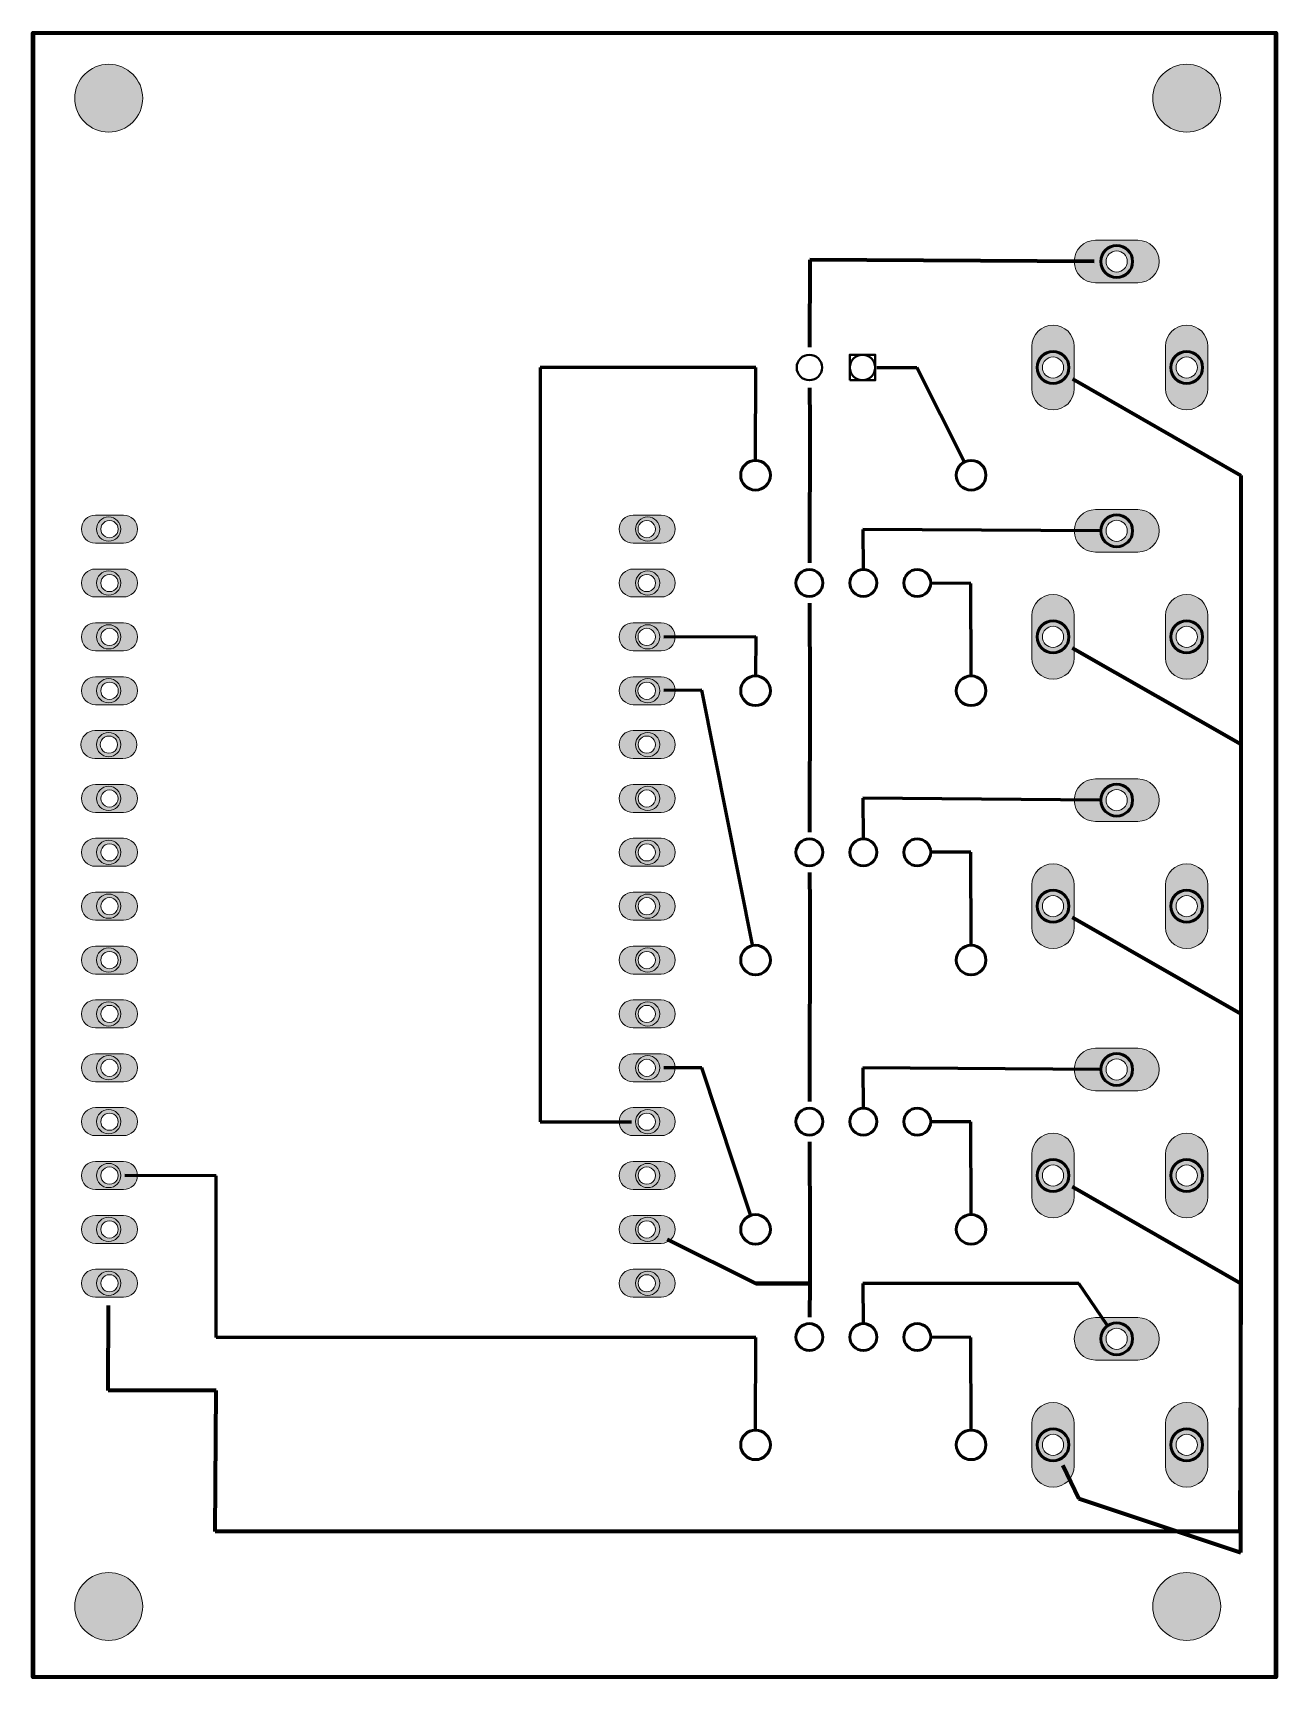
# Model space of a CAD drawing. Header units: inches. Extents: x 91.4 to 149.9, y -192.5 to -115.
import ezdxf

# ---------------------------------------------------------------- set-up
doc = ezdxf.new("R2010")
doc.units = ezdxf.units.IN
doc.header["$MEASUREMENT"] = 0
doc.layers.add('Layer 1', color=7, linetype='Continuous')

msp = doc.modelspace()

# ---------------------------------------------------------------- hatches: boundary and pattern name
at = {"layer": 'Layer 1', "true_color": 0xffffff}
h = msp.add_hatch(color=7, dxfattribs=at)
h.dxf.hatch_style = 2
h.paths.add_polyline_path([(91.366, -114.957), (91.366, -192.479), (91.361, -192.479), (91.361, -192.473), (149.934, -192.473), (149.934, -192.479), (149.929, -192.479), (149.929, -114.957), (149.934, -114.957), (149.934, -114.963), (91.361, -114.963), (91.361, -114.957)])
h.paths.add_polyline_path([(91.361, -114.952), (149.934, -114.952), (149.939, -114.952), (149.939, -114.957), (149.939, -192.479), (149.939, -192.484), (149.934, -192.484), (91.361, -192.484), (91.355, -192.484), (91.355, -192.479), (91.355, -114.957), (91.355, -114.952)])
h = msp.add_hatch(color=7, dxfattribs=at)
edge = h.paths.add_edge_path()
edge.add_spline(control_points=[(96.528, -118.031), (96.528, -118.915), (95.811, -119.631), (94.928, -119.631), (94.044, -119.631), (93.328, -118.915), (93.328, -118.031), (93.328, -117.148), (94.044, -116.431), (94.928, -116.431), (95.811, -116.431), (96.528, -117.148), (96.528, -118.031)], knot_values=[0, 0, 0, 0, 1, 1, 1, 2, 2, 2, 3, 3, 3, 4, 4, 4, 4], degree=3, periodic=1)
h = msp.add_hatch(color=7, dxfattribs=at)
edge = h.paths.add_edge_path()
edge.add_spline(control_points=[(147.328, -118.031), (147.328, -118.915), (146.611, -119.631), (145.728, -119.631), (144.844, -119.631), (144.128, -118.915), (144.128, -118.031), (144.128, -117.148), (144.844, -116.431), (145.728, -116.431), (146.611, -116.431), (147.328, -117.148), (147.328, -118.031)], knot_values=[0, 0, 0, 0, 1, 1, 1, 2, 2, 2, 3, 3, 3, 4, 4, 4, 4], degree=3, periodic=1)
h = msp.add_hatch(color=7, dxfattribs=at)
h.dxf.hatch_style = 2
edge = h.paths.add_edge_path()
edge.add_spline(control_points=[(142.428, -126.231), (142.704, -126.231), (142.928, -126.007), (142.928, -125.731), (142.928, -125.455), (142.704, -125.231), (142.428, -125.231), (142.152, -125.231), (141.928, -125.455), (141.928, -125.731), (141.928, -126.007), (142.152, -126.231), (142.428, -126.231)], knot_values=[0, 0, 0, 0, 1, 1, 1, 2, 2, 2, 3, 3, 3, 4, 4, 4, 4], degree=3, periodic=1)
edge = h.paths.add_edge_path()
edge.add_spline(control_points=[(140.428, -125.731), (140.428, -125.179), (140.875, -124.731), (141.428, -124.731), (141.428, -124.731), (143.428, -124.731), (143.428, -124.731), (143.98, -124.731), (144.428, -125.179), (144.428, -125.731), (144.428, -126.284), (143.98, -126.731), (143.428, -126.731), (143.428, -126.731), (141.428, -126.731), (141.428, -126.731), (140.875, -126.731), (140.428, -126.284), (140.428, -125.731)], knot_values=[0, 0, 0, 0, 1, 1, 1, 2, 2, 2, 3, 3, 3, 4, 4, 4, 5, 5, 5, 6, 6, 6, 6], degree=3, periodic=1)
h = msp.add_hatch(color=7, dxfattribs=at)
h.dxf.hatch_style = 2
edge = h.paths.add_edge_path()
edge.add_spline(control_points=[(139.428, -131.231), (139.704, -131.231), (139.928, -131.007), (139.928, -130.731), (139.928, -130.455), (139.704, -130.231), (139.428, -130.231), (139.152, -130.231), (138.928, -130.455), (138.928, -130.731), (138.928, -131.007), (139.152, -131.231), (139.428, -131.231)], knot_values=[0, 0, 0, 0, 1, 1, 1, 2, 2, 2, 3, 3, 3, 4, 4, 4, 4], degree=3, periodic=1)
edge = h.paths.add_edge_path()
edge.add_spline(control_points=[(138.428, -129.731), (138.428, -129.179), (138.875, -128.731), (139.428, -128.731), (139.98, -128.731), (140.428, -129.179), (140.428, -129.731), (140.428, -129.731), (140.428, -131.731), (140.428, -131.731), (140.428, -132.284), (139.98, -132.731), (139.428, -132.731), (138.875, -132.731), (138.428, -132.284), (138.428, -131.731), (138.428, -131.731), (138.428, -129.731), (138.428, -129.731)], knot_values=[0, 0, 0, 0, 1, 1, 1, 2, 2, 2, 3, 3, 3, 4, 4, 4, 5, 5, 5, 6, 6, 6, 6], degree=3, periodic=1)
h = msp.add_hatch(color=7, dxfattribs=at)
h.dxf.hatch_style = 2
edge = h.paths.add_edge_path()
edge.add_spline(control_points=[(145.728, -131.231), (146.004, -131.231), (146.228, -131.007), (146.228, -130.731), (146.228, -130.455), (146.004, -130.231), (145.728, -130.231), (145.452, -130.231), (145.228, -130.455), (145.228, -130.731), (145.228, -131.007), (145.452, -131.231), (145.728, -131.231)], knot_values=[0, 0, 0, 0, 1, 1, 1, 2, 2, 2, 3, 3, 3, 4, 4, 4, 4], degree=3, periodic=1)
edge = h.paths.add_edge_path()
edge.add_spline(control_points=[(144.728, -129.731), (144.728, -129.179), (145.175, -128.731), (145.728, -128.731), (146.28, -128.731), (146.728, -129.179), (146.728, -129.731), (146.728, -129.731), (146.728, -131.731), (146.728, -131.731), (146.728, -132.284), (146.28, -132.731), (145.728, -132.731), (145.175, -132.731), (144.728, -132.284), (144.728, -131.731), (144.728, -131.731), (144.728, -129.731), (144.728, -129.731)], knot_values=[0, 0, 0, 0, 1, 1, 1, 2, 2, 2, 3, 3, 3, 4, 4, 4, 5, 5, 5, 6, 6, 6, 6], degree=3, periodic=1)
h = msp.add_hatch(color=7, dxfattribs=at)
h.dxf.hatch_style = 2
edge = h.paths.add_edge_path()
edge.add_spline(control_points=[(94.965, -137.947), (94.819, -137.945), (94.683, -138.022), (94.609, -138.149), (94.536, -138.275), (94.536, -138.431), (94.609, -138.558), (94.683, -138.684), (94.819, -138.761), (94.965, -138.759), (95.111, -138.761), (95.247, -138.684), (95.321, -138.558), (95.395, -138.431), (95.395, -138.275), (95.321, -138.149), (95.247, -138.022), (95.111, -137.945), (94.965, -137.947)], knot_values=[0, 0, 0, 0, 1, 1, 1, 2, 2, 2, 3, 3, 3, 4, 4, 4, 5, 5, 5, 6, 6, 6, 6], degree=3, periodic=1)
edge = h.paths.add_edge_path()
edge.add_spline(control_points=[(96.284, -138.352), (96.284, -138.716), (95.989, -139.012), (95.624, -139.012), (95.624, -139.012), (94.304, -139.012), (94.304, -139.012), (93.94, -139.012), (93.644, -138.716), (93.644, -138.352), (93.644, -137.987), (93.94, -137.692), (94.304, -137.692), (94.304, -137.692), (95.624, -137.692), (95.624, -137.692), (95.989, -137.692), (96.284, -137.987), (96.284, -138.352), (96.284, -138.352), (96.284, -138.352), (96.284, -138.352)], knot_values=[0, 0, 0, 0, 1, 1, 1, 2, 2, 2, 3, 3, 3, 4, 4, 4, 5, 5, 5, 6, 6, 6, 7, 7, 7, 7], degree=3, periodic=1)
h = msp.add_hatch(color=7, dxfattribs=at)
h.dxf.hatch_style = 2
edge = h.paths.add_edge_path()
edge.add_spline(control_points=[(120.283, -137.947), (120.136, -137.945), (120.001, -138.022), (119.927, -138.149), (119.853, -138.275), (119.853, -138.431), (119.927, -138.558), (120.001, -138.684), (120.136, -138.761), (120.283, -138.759), (120.429, -138.761), (120.565, -138.684), (120.639, -138.558), (120.712, -138.431), (120.712, -138.275), (120.639, -138.149), (120.565, -138.022), (120.429, -137.945), (120.283, -137.947)], knot_values=[0, 0, 0, 0, 1, 1, 1, 2, 2, 2, 3, 3, 3, 4, 4, 4, 5, 5, 5, 6, 6, 6, 6], degree=3, periodic=1)
edge = h.paths.add_edge_path()
edge.add_spline(control_points=[(121.622, -138.352), (121.622, -138.716), (121.327, -139.012), (120.962, -139.012), (120.962, -139.012), (119.642, -139.012), (119.642, -139.012), (119.277, -139.012), (118.982, -138.716), (118.982, -138.352), (118.982, -137.987), (119.277, -137.692), (119.642, -137.692), (119.642, -137.692), (120.962, -137.692), (120.962, -137.692), (121.327, -137.692), (121.622, -137.987), (121.622, -138.352)], knot_values=[0, 0, 0, 0, 1, 1, 1, 2, 2, 2, 3, 3, 3, 4, 4, 4, 5, 5, 5, 6, 6, 6, 6], degree=3, periodic=1)
h = msp.add_hatch(color=7, dxfattribs=at)
h.dxf.hatch_style = 2
edge = h.paths.add_edge_path()
edge.add_spline(control_points=[(142.428, -138.931), (142.704, -138.931), (142.928, -138.707), (142.928, -138.431), (142.928, -138.155), (142.704, -137.931), (142.428, -137.931), (142.152, -137.931), (141.928, -138.155), (141.928, -138.431), (141.928, -138.707), (142.152, -138.931), (142.428, -138.931)], knot_values=[0, 0, 0, 0, 1, 1, 1, 2, 2, 2, 3, 3, 3, 4, 4, 4, 4], degree=3, periodic=1)
edge = h.paths.add_edge_path()
edge.add_spline(control_points=[(140.428, -138.431), (140.428, -137.879), (140.875, -137.431), (141.428, -137.431), (141.428, -137.431), (143.428, -137.431), (143.428, -137.431), (143.98, -137.431), (144.428, -137.879), (144.428, -138.431), (144.428, -138.984), (143.98, -139.431), (143.428, -139.431), (143.428, -139.431), (141.428, -139.431), (141.428, -139.431), (140.875, -139.431), (140.428, -138.984), (140.428, -138.431)], knot_values=[0, 0, 0, 0, 1, 1, 1, 2, 2, 2, 3, 3, 3, 4, 4, 4, 5, 5, 5, 6, 6, 6, 6], degree=3, periodic=1)
h = msp.add_hatch(color=7, dxfattribs=at)
h.dxf.hatch_style = 2
edge = h.paths.add_edge_path()
edge.add_spline(control_points=[(94.965, -140.487), (94.819, -140.485), (94.683, -140.562), (94.609, -140.689), (94.536, -140.815), (94.536, -140.971), (94.609, -141.098), (94.683, -141.224), (94.819, -141.301), (94.965, -141.299), (95.111, -141.301), (95.247, -141.224), (95.321, -141.098), (95.395, -140.971), (95.395, -140.815), (95.321, -140.689), (95.247, -140.562), (95.111, -140.485), (94.965, -140.487)], knot_values=[0, 0, 0, 0, 1, 1, 1, 2, 2, 2, 3, 3, 3, 4, 4, 4, 5, 5, 5, 6, 6, 6, 6], degree=3, periodic=1)
edge = h.paths.add_edge_path()
edge.add_spline(control_points=[(96.284, -140.892), (96.284, -141.256), (95.989, -141.552), (95.624, -141.552), (95.624, -141.552), (94.304, -141.552), (94.304, -141.552), (93.94, -141.552), (93.644, -141.256), (93.644, -140.892), (93.644, -140.527), (93.94, -140.232), (94.304, -140.232), (94.304, -140.232), (95.624, -140.232), (95.624, -140.232), (95.989, -140.232), (96.284, -140.527), (96.284, -140.892), (96.284, -140.892), (96.284, -140.892), (96.284, -140.892)], knot_values=[0, 0, 0, 0, 1, 1, 1, 2, 2, 2, 3, 3, 3, 4, 4, 4, 5, 5, 5, 6, 6, 6, 7, 7, 7, 7], degree=3, periodic=1)
h = msp.add_hatch(color=7, dxfattribs=at)
h.dxf.hatch_style = 2
edge = h.paths.add_edge_path()
edge.add_spline(control_points=[(120.284, -140.487), (120.137, -140.485), (120.001, -140.562), (119.927, -140.689), (119.854, -140.815), (119.854, -140.971), (119.927, -141.098), (120.001, -141.224), (120.137, -141.301), (120.284, -141.299), (120.43, -141.301), (120.566, -141.224), (120.64, -141.098), (120.713, -140.971), (120.713, -140.815), (120.64, -140.689), (120.566, -140.562), (120.43, -140.485), (120.284, -140.487)], knot_values=[0, 0, 0, 0, 1, 1, 1, 2, 2, 2, 3, 3, 3, 4, 4, 4, 5, 5, 5, 6, 6, 6, 6], degree=3, periodic=1)
edge = h.paths.add_edge_path()
edge.add_spline(control_points=[(121.624, -140.892), (121.624, -141.256), (121.328, -141.552), (120.963, -141.552), (120.963, -141.552), (119.642, -141.552), (119.642, -141.552), (119.278, -141.552), (118.982, -141.256), (118.982, -140.892), (118.982, -140.527), (119.278, -140.232), (119.642, -140.232), (119.642, -140.232), (120.963, -140.232), (120.963, -140.232), (121.328, -140.232), (121.624, -140.527), (121.624, -140.892)], knot_values=[0, 0, 0, 0, 1, 1, 1, 2, 2, 2, 3, 3, 3, 4, 4, 4, 5, 5, 5, 6, 6, 6, 6], degree=3, periodic=1)
h = msp.add_hatch(color=7, dxfattribs=at)
h.dxf.hatch_style = 2
edge = h.paths.add_edge_path()
edge.add_spline(control_points=[(139.428, -143.931), (139.704, -143.931), (139.928, -143.707), (139.928, -143.431), (139.928, -143.155), (139.704, -142.931), (139.428, -142.931), (139.152, -142.931), (138.928, -143.155), (138.928, -143.431), (138.928, -143.707), (139.152, -143.931), (139.428, -143.931)], knot_values=[0, 0, 0, 0, 1, 1, 1, 2, 2, 2, 3, 3, 3, 4, 4, 4, 4], degree=3, periodic=1)
edge = h.paths.add_edge_path()
edge.add_spline(control_points=[(138.428, -142.431), (138.428, -141.879), (138.875, -141.431), (139.428, -141.431), (139.98, -141.431), (140.428, -141.879), (140.428, -142.431), (140.428, -142.431), (140.428, -144.431), (140.428, -144.431), (140.428, -144.984), (139.98, -145.431), (139.428, -145.431), (138.875, -145.431), (138.428, -144.984), (138.428, -144.431), (138.428, -144.431), (138.428, -142.431), (138.428, -142.431)], knot_values=[0, 0, 0, 0, 1, 1, 1, 2, 2, 2, 3, 3, 3, 4, 4, 4, 5, 5, 5, 6, 6, 6, 6], degree=3, periodic=1)
h = msp.add_hatch(color=7, dxfattribs=at)
h.dxf.hatch_style = 2
edge = h.paths.add_edge_path()
edge.add_spline(control_points=[(145.728, -143.931), (146.004, -143.931), (146.228, -143.707), (146.228, -143.431), (146.228, -143.155), (146.004, -142.931), (145.728, -142.931), (145.452, -142.931), (145.228, -143.155), (145.228, -143.431), (145.228, -143.707), (145.452, -143.931), (145.728, -143.931)], knot_values=[0, 0, 0, 0, 1, 1, 1, 2, 2, 2, 3, 3, 3, 4, 4, 4, 4], degree=3, periodic=1)
edge = h.paths.add_edge_path()
edge.add_spline(control_points=[(144.728, -142.431), (144.728, -141.879), (145.175, -141.431), (145.728, -141.431), (146.28, -141.431), (146.728, -141.879), (146.728, -142.431), (146.728, -142.431), (146.728, -144.431), (146.728, -144.431), (146.728, -144.984), (146.28, -145.431), (145.728, -145.431), (145.175, -145.431), (144.728, -144.984), (144.728, -144.431), (144.728, -144.431), (144.728, -142.431), (144.728, -142.431)], knot_values=[0, 0, 0, 0, 1, 1, 1, 2, 2, 2, 3, 3, 3, 4, 4, 4, 5, 5, 5, 6, 6, 6, 6], degree=3, periodic=1)
h = msp.add_hatch(color=7, dxfattribs=at)
h.dxf.hatch_style = 2
edge = h.paths.add_edge_path()
edge.add_spline(control_points=[(94.965, -143.027), (94.819, -143.025), (94.683, -143.102), (94.609, -143.229), (94.536, -143.355), (94.536, -143.511), (94.609, -143.638), (94.683, -143.764), (94.819, -143.841), (94.965, -143.839), (95.111, -143.841), (95.247, -143.764), (95.321, -143.638), (95.395, -143.511), (95.395, -143.355), (95.321, -143.229), (95.247, -143.102), (95.111, -143.025), (94.965, -143.027)], knot_values=[0, 0, 0, 0, 1, 1, 1, 2, 2, 2, 3, 3, 3, 4, 4, 4, 5, 5, 5, 6, 6, 6, 6], degree=3, periodic=1)
edge = h.paths.add_edge_path()
edge.add_spline(control_points=[(96.284, -143.432), (96.284, -143.796), (95.989, -144.092), (95.624, -144.092), (95.624, -144.092), (94.304, -144.092), (94.304, -144.092), (93.94, -144.092), (93.644, -143.796), (93.644, -143.432), (93.644, -143.067), (93.94, -142.772), (94.304, -142.772), (94.304, -142.772), (95.624, -142.772), (95.624, -142.772), (95.989, -142.772), (96.284, -143.067), (96.284, -143.432), (96.284, -143.432), (96.284, -143.432), (96.284, -143.432)], knot_values=[0, 0, 0, 0, 1, 1, 1, 2, 2, 2, 3, 3, 3, 4, 4, 4, 5, 5, 5, 6, 6, 6, 7, 7, 7, 7], degree=3, periodic=1)
h = msp.add_hatch(color=7, dxfattribs=at)
h.dxf.hatch_style = 2
edge = h.paths.add_edge_path()
edge.add_spline(control_points=[(120.283, -143.027), (120.136, -143.025), (120.001, -143.102), (119.927, -143.229), (119.853, -143.355), (119.853, -143.511), (119.927, -143.638), (120.001, -143.764), (120.136, -143.841), (120.283, -143.839), (120.429, -143.841), (120.565, -143.764), (120.639, -143.638), (120.712, -143.511), (120.712, -143.355), (120.639, -143.229), (120.565, -143.102), (120.429, -143.025), (120.283, -143.027)], knot_values=[0, 0, 0, 0, 1, 1, 1, 2, 2, 2, 3, 3, 3, 4, 4, 4, 5, 5, 5, 6, 6, 6, 6], degree=3, periodic=1)
edge = h.paths.add_edge_path()
edge.add_spline(control_points=[(121.622, -143.432), (121.622, -143.796), (121.327, -144.092), (120.962, -144.092), (120.962, -144.092), (119.642, -144.092), (119.642, -144.092), (119.277, -144.092), (118.982, -143.796), (118.982, -143.432), (118.982, -143.067), (119.277, -142.772), (119.642, -142.772), (119.642, -142.772), (120.962, -142.772), (120.962, -142.772), (121.327, -142.772), (121.622, -143.067), (121.622, -143.432)], knot_values=[0, 0, 0, 0, 1, 1, 1, 2, 2, 2, 3, 3, 3, 4, 4, 4, 5, 5, 5, 6, 6, 6, 6], degree=3, periodic=1)
h = msp.add_hatch(color=7, dxfattribs=at)
h.dxf.hatch_style = 2
edge = h.paths.add_edge_path()
edge.add_spline(control_points=[(94.965, -145.567), (94.818, -145.564), (94.681, -145.641), (94.606, -145.768), (94.532, -145.894), (94.532, -146.052), (94.606, -146.178), (94.681, -146.305), (94.818, -146.382), (94.965, -146.379), (95.112, -146.382), (95.249, -146.305), (95.324, -146.178), (95.398, -146.052), (95.398, -145.894), (95.324, -145.768), (95.249, -145.641), (95.112, -145.564), (94.965, -145.567)], knot_values=[0, 0, 0, 0, 1, 1, 1, 2, 2, 2, 3, 3, 3, 4, 4, 4, 5, 5, 5, 6, 6, 6, 6], degree=3, periodic=1)
edge = h.paths.add_edge_path()
edge.add_spline(control_points=[(96.284, -145.972), (96.284, -146.336), (95.989, -146.632), (95.624, -146.632), (95.624, -146.632), (94.304, -146.632), (94.304, -146.632), (93.94, -146.632), (93.644, -146.336), (93.644, -145.972), (93.644, -145.607), (93.94, -145.312), (94.304, -145.312), (94.304, -145.312), (95.624, -145.312), (95.624, -145.312), (95.989, -145.312), (96.284, -145.607), (96.284, -145.972), (96.284, -145.972), (96.284, -145.972), (96.284, -145.972)], knot_values=[0, 0, 0, 0, 1, 1, 1, 2, 2, 2, 3, 3, 3, 4, 4, 4, 5, 5, 5, 6, 6, 6, 7, 7, 7, 7], degree=3, periodic=1)
h = msp.add_hatch(color=7, dxfattribs=at)
h.dxf.hatch_style = 2
edge = h.paths.add_edge_path()
edge.add_spline(control_points=[(120.284, -145.567), (120.136, -145.564), (119.999, -145.641), (119.925, -145.768), (119.85, -145.894), (119.85, -146.052), (119.925, -146.178), (119.999, -146.305), (120.136, -146.382), (120.284, -146.379), (120.431, -146.382), (120.568, -146.305), (120.642, -146.178), (120.717, -146.052), (120.717, -145.894), (120.642, -145.768), (120.568, -145.641), (120.431, -145.564), (120.284, -145.567)], knot_values=[0, 0, 0, 0, 1, 1, 1, 2, 2, 2, 3, 3, 3, 4, 4, 4, 5, 5, 5, 6, 6, 6, 6], degree=3, periodic=1)
edge = h.paths.add_edge_path()
edge.add_spline(control_points=[(121.624, -145.972), (121.624, -146.336), (121.328, -146.632), (120.963, -146.632), (120.963, -146.632), (119.642, -146.632), (119.642, -146.632), (119.278, -146.632), (118.982, -146.336), (118.982, -145.972), (118.982, -145.607), (119.278, -145.312), (119.642, -145.312), (119.642, -145.312), (120.963, -145.312), (120.963, -145.312), (121.328, -145.312), (121.624, -145.607), (121.624, -145.972)], knot_values=[0, 0, 0, 0, 1, 1, 1, 2, 2, 2, 3, 3, 3, 4, 4, 4, 5, 5, 5, 6, 6, 6, 6], degree=3, periodic=1)
h = msp.add_hatch(color=7, dxfattribs=at)
h.dxf.hatch_style = 2
edge = h.paths.add_edge_path()
edge.add_spline(control_points=[(94.939, -148.107), (94.794, -148.106), (94.659, -148.184), (94.586, -148.31), (94.514, -148.435), (94.514, -148.591), (94.586, -148.716), (94.659, -148.842), (94.794, -148.92), (94.939, -148.919), (95.084, -148.92), (95.219, -148.842), (95.292, -148.716), (95.364, -148.591), (95.364, -148.435), (95.292, -148.31), (95.219, -148.184), (95.084, -148.106), (94.939, -148.107)], knot_values=[0, 0, 0, 0, 1, 1, 1, 2, 2, 2, 3, 3, 3, 4, 4, 4, 5, 5, 5, 6, 6, 6, 6], degree=3, periodic=1)
edge = h.paths.add_edge_path()
edge.add_spline(control_points=[(96.258, -148.512), (96.258, -148.876), (95.963, -149.172), (95.598, -149.172), (95.598, -149.172), (94.278, -149.172), (94.278, -149.172), (93.914, -149.172), (93.618, -148.876), (93.618, -148.512), (93.618, -148.147), (93.914, -147.852), (94.278, -147.852), (94.278, -147.852), (95.598, -147.852), (95.598, -147.852), (95.963, -147.852), (96.258, -148.147), (96.258, -148.512), (96.258, -148.512), (96.258, -148.512), (96.258, -148.512)], knot_values=[0, 0, 0, 0, 1, 1, 1, 2, 2, 2, 3, 3, 3, 4, 4, 4, 5, 5, 5, 6, 6, 6, 7, 7, 7, 7], degree=3, periodic=1)
h = msp.add_hatch(color=7, dxfattribs=at)
h.dxf.hatch_style = 2
edge = h.paths.add_edge_path()
edge.add_spline(control_points=[(120.283, -148.107), (120.137, -148.106), (120.003, -148.184), (119.93, -148.31), (119.857, -148.435), (119.857, -148.591), (119.93, -148.716), (120.003, -148.842), (120.137, -148.92), (120.283, -148.919), (120.428, -148.92), (120.563, -148.842), (120.635, -148.716), (120.708, -148.591), (120.708, -148.435), (120.635, -148.31), (120.563, -148.184), (120.428, -148.106), (120.283, -148.107)], knot_values=[0, 0, 0, 0, 1, 1, 1, 2, 2, 2, 3, 3, 3, 4, 4, 4, 5, 5, 5, 6, 6, 6, 6], degree=3, periodic=1)
edge = h.paths.add_edge_path()
edge.add_spline(control_points=[(121.622, -148.512), (121.622, -148.876), (121.327, -149.172), (120.962, -149.172), (120.962, -149.172), (119.642, -149.172), (119.642, -149.172), (119.277, -149.172), (118.982, -148.876), (118.982, -148.512), (118.982, -148.147), (119.277, -147.852), (119.642, -147.852), (119.642, -147.852), (120.962, -147.852), (120.962, -147.852), (121.327, -147.852), (121.622, -148.147), (121.622, -148.512)], knot_values=[0, 0, 0, 0, 1, 1, 1, 2, 2, 2, 3, 3, 3, 4, 4, 4, 5, 5, 5, 6, 6, 6, 6], degree=3, periodic=1)
h = msp.add_hatch(color=7, dxfattribs=at)
h.dxf.hatch_style = 2
edge = h.paths.add_edge_path()
edge.add_spline(control_points=[(94.965, -150.647), (94.82, -150.646), (94.685, -150.724), (94.612, -150.85), (94.54, -150.975), (94.54, -151.131), (94.612, -151.256), (94.685, -151.382), (94.82, -151.46), (94.965, -151.459), (95.11, -151.46), (95.245, -151.382), (95.318, -151.256), (95.39, -151.131), (95.39, -150.975), (95.318, -150.85), (95.245, -150.724), (95.11, -150.646), (94.965, -150.647)], knot_values=[0, 0, 0, 0, 1, 1, 1, 2, 2, 2, 3, 3, 3, 4, 4, 4, 5, 5, 5, 6, 6, 6, 6], degree=3, periodic=1)
edge = h.paths.add_edge_path()
edge.add_spline(control_points=[(96.284, -151.052), (96.284, -151.416), (95.989, -151.712), (95.624, -151.712), (95.624, -151.712), (94.304, -151.712), (94.304, -151.712), (93.94, -151.712), (93.644, -151.416), (93.644, -151.052), (93.644, -150.687), (93.94, -150.392), (94.304, -150.392), (94.304, -150.392), (95.624, -150.392), (95.624, -150.392), (95.989, -150.392), (96.284, -150.687), (96.284, -151.052), (96.284, -151.052), (96.284, -151.052), (96.284, -151.052)], knot_values=[0, 0, 0, 0, 1, 1, 1, 2, 2, 2, 3, 3, 3, 4, 4, 4, 5, 5, 5, 6, 6, 6, 7, 7, 7, 7], degree=3, periodic=1)
h = msp.add_hatch(color=7, dxfattribs=at)
h.dxf.hatch_style = 2
edge = h.paths.add_edge_path()
edge.add_spline(control_points=[(120.283, -150.647), (120.137, -150.646), (120.003, -150.724), (119.93, -150.85), (119.857, -150.975), (119.857, -151.131), (119.93, -151.256), (120.003, -151.382), (120.137, -151.46), (120.283, -151.459), (120.428, -151.46), (120.563, -151.382), (120.635, -151.256), (120.708, -151.131), (120.708, -150.975), (120.635, -150.85), (120.563, -150.724), (120.428, -150.646), (120.283, -150.647)], knot_values=[0, 0, 0, 0, 1, 1, 1, 2, 2, 2, 3, 3, 3, 4, 4, 4, 5, 5, 5, 6, 6, 6, 6], degree=3, periodic=1)
edge = h.paths.add_edge_path()
edge.add_spline(control_points=[(121.622, -151.052), (121.622, -151.416), (121.327, -151.712), (120.962, -151.712), (120.962, -151.712), (119.642, -151.712), (119.642, -151.712), (119.277, -151.712), (118.982, -151.416), (118.982, -151.052), (118.982, -150.687), (119.277, -150.392), (119.642, -150.392), (119.642, -150.392), (120.962, -150.392), (120.962, -150.392), (121.327, -150.392), (121.622, -150.687), (121.622, -151.052)], knot_values=[0, 0, 0, 0, 1, 1, 1, 2, 2, 2, 3, 3, 3, 4, 4, 4, 5, 5, 5, 6, 6, 6, 6], degree=3, periodic=1)
h = msp.add_hatch(color=7, dxfattribs=at)
h.dxf.hatch_style = 2
edge = h.paths.add_edge_path()
edge.add_spline(control_points=[(142.428, -151.631), (142.704, -151.631), (142.928, -151.407), (142.928, -151.131), (142.928, -150.855), (142.704, -150.631), (142.428, -150.631), (142.152, -150.631), (141.928, -150.855), (141.928, -151.131), (141.928, -151.407), (142.152, -151.631), (142.428, -151.631)], knot_values=[0, 0, 0, 0, 1, 1, 1, 2, 2, 2, 3, 3, 3, 4, 4, 4, 4], degree=3, periodic=1)
edge = h.paths.add_edge_path()
edge.add_spline(control_points=[(140.428, -151.131), (140.428, -150.579), (140.875, -150.131), (141.428, -150.131), (141.428, -150.131), (143.428, -150.131), (143.428, -150.131), (143.98, -150.131), (144.428, -150.579), (144.428, -151.131), (144.428, -151.684), (143.98, -152.131), (143.428, -152.131), (143.428, -152.131), (141.428, -152.131), (141.428, -152.131), (140.875, -152.131), (140.428, -151.684), (140.428, -151.131)], knot_values=[0, 0, 0, 0, 1, 1, 1, 2, 2, 2, 3, 3, 3, 4, 4, 4, 5, 5, 5, 6, 6, 6, 6], degree=3, periodic=1)
h = msp.add_hatch(color=7, dxfattribs=at)
h.dxf.hatch_style = 2
edge = h.paths.add_edge_path()
edge.add_spline(control_points=[(94.965, -153.187), (94.82, -153.187), (94.685, -153.264), (94.612, -153.39), (94.54, -153.516), (94.54, -153.671), (94.612, -153.796), (94.685, -153.922), (94.82, -154), (94.965, -153.999), (95.11, -154), (95.245, -153.922), (95.318, -153.796), (95.39, -153.671), (95.39, -153.516), (95.318, -153.39), (95.245, -153.264), (95.11, -153.187), (94.965, -153.187)], knot_values=[0, 0, 0, 0, 1, 1, 1, 2, 2, 2, 3, 3, 3, 4, 4, 4, 5, 5, 5, 6, 6, 6, 6], degree=3, periodic=1)
edge = h.paths.add_edge_path()
edge.add_spline(control_points=[(96.284, -153.592), (96.284, -153.956), (95.989, -154.252), (95.624, -154.252), (95.624, -154.252), (94.304, -154.252), (94.304, -154.252), (93.94, -154.252), (93.644, -153.956), (93.644, -153.592), (93.644, -153.227), (93.94, -152.932), (94.304, -152.932), (94.304, -152.932), (95.624, -152.932), (95.624, -152.932), (95.989, -152.932), (96.284, -153.227), (96.284, -153.592), (96.284, -153.592), (96.284, -153.592), (96.284, -153.592)], knot_values=[0, 0, 0, 0, 1, 1, 1, 2, 2, 2, 3, 3, 3, 4, 4, 4, 5, 5, 5, 6, 6, 6, 7, 7, 7, 7], degree=3, periodic=1)
h = msp.add_hatch(color=7, dxfattribs=at)
h.dxf.hatch_style = 2
edge = h.paths.add_edge_path()
edge.add_spline(control_points=[(120.283, -153.187), (120.137, -153.187), (120.003, -153.264), (119.93, -153.39), (119.857, -153.516), (119.857, -153.671), (119.93, -153.796), (120.003, -153.922), (120.137, -154), (120.283, -153.999), (120.428, -154), (120.563, -153.922), (120.635, -153.796), (120.708, -153.671), (120.708, -153.516), (120.635, -153.39), (120.563, -153.264), (120.428, -153.187), (120.283, -153.187)], knot_values=[0, 0, 0, 0, 1, 1, 1, 2, 2, 2, 3, 3, 3, 4, 4, 4, 5, 5, 5, 6, 6, 6, 6], degree=3, periodic=1)
edge = h.paths.add_edge_path()
edge.add_spline(control_points=[(121.622, -153.592), (121.622, -153.956), (121.326, -154.252), (120.962, -154.252), (120.962, -154.252), (119.642, -154.252), (119.642, -154.252), (119.277, -154.252), (118.982, -153.956), (118.982, -153.592), (118.982, -153.227), (119.277, -152.932), (119.642, -152.932), (119.642, -152.932), (120.962, -152.932), (120.962, -152.932), (121.327, -152.932), (121.622, -153.227), (121.622, -153.592)], knot_values=[0, 0, 0, 0, 1, 1, 1, 2, 2, 2, 3, 3, 3, 4, 4, 4, 5, 5, 5, 6, 6, 6, 6], degree=3, periodic=1)
h = msp.add_hatch(color=7, dxfattribs=at)
h.dxf.hatch_style = 2
edge = h.paths.add_edge_path()
edge.add_spline(control_points=[(139.428, -156.631), (139.704, -156.631), (139.928, -156.407), (139.928, -156.131), (139.928, -155.855), (139.704, -155.631), (139.428, -155.631), (139.152, -155.631), (138.928, -155.855), (138.928, -156.131), (138.928, -156.407), (139.152, -156.631), (139.428, -156.631)], knot_values=[0, 0, 0, 0, 1, 1, 1, 2, 2, 2, 3, 3, 3, 4, 4, 4, 4], degree=3, periodic=1)
edge = h.paths.add_edge_path()
edge.add_spline(control_points=[(138.428, -155.131), (138.428, -154.579), (138.875, -154.131), (139.428, -154.131), (139.98, -154.131), (140.428, -154.579), (140.428, -155.131), (140.428, -155.131), (140.428, -157.131), (140.428, -157.131), (140.428, -157.684), (139.98, -158.131), (139.428, -158.131), (138.875, -158.131), (138.428, -157.684), (138.428, -157.131), (138.428, -157.131), (138.428, -155.131), (138.428, -155.131)], knot_values=[0, 0, 0, 0, 1, 1, 1, 2, 2, 2, 3, 3, 3, 4, 4, 4, 5, 5, 5, 6, 6, 6, 6], degree=3, periodic=1)
h = msp.add_hatch(color=7, dxfattribs=at)
h.dxf.hatch_style = 2
edge = h.paths.add_edge_path()
edge.add_spline(control_points=[(145.728, -156.631), (146.004, -156.631), (146.228, -156.407), (146.228, -156.131), (146.228, -155.855), (146.004, -155.631), (145.728, -155.631), (145.452, -155.631), (145.228, -155.855), (145.228, -156.131), (145.228, -156.407), (145.452, -156.631), (145.728, -156.631)], knot_values=[0, 0, 0, 0, 1, 1, 1, 2, 2, 2, 3, 3, 3, 4, 4, 4, 4], degree=3, periodic=1)
edge = h.paths.add_edge_path()
edge.add_spline(control_points=[(144.728, -155.131), (144.728, -154.579), (145.175, -154.131), (145.728, -154.131), (146.28, -154.131), (146.728, -154.579), (146.728, -155.131), (146.728, -155.131), (146.728, -157.131), (146.728, -157.131), (146.728, -157.684), (146.28, -158.131), (145.728, -158.131), (145.175, -158.131), (144.728, -157.684), (144.728, -157.131), (144.728, -157.131), (144.728, -155.131), (144.728, -155.131)], knot_values=[0, 0, 0, 0, 1, 1, 1, 2, 2, 2, 3, 3, 3, 4, 4, 4, 5, 5, 5, 6, 6, 6, 6], degree=3, periodic=1)
h = msp.add_hatch(color=7, dxfattribs=at)
h.dxf.hatch_style = 2
edge = h.paths.add_edge_path()
edge.add_spline(control_points=[(94.965, -155.727), (94.82, -155.727), (94.685, -155.804), (94.612, -155.93), (94.539, -156.056), (94.539, -156.211), (94.612, -156.337), (94.685, -156.463), (94.82, -156.54), (94.965, -156.539), (95.11, -156.54), (95.245, -156.463), (95.318, -156.337), (95.391, -156.211), (95.391, -156.056), (95.318, -155.93), (95.245, -155.804), (95.11, -155.727), (94.965, -155.727)], knot_values=[0, 0, 0, 0, 1, 1, 1, 2, 2, 2, 3, 3, 3, 4, 4, 4, 5, 5, 5, 6, 6, 6, 6], degree=3, periodic=1)
edge = h.paths.add_edge_path()
edge.add_spline(control_points=[(96.284, -156.132), (96.284, -156.496), (95.989, -156.792), (95.624, -156.792), (95.624, -156.792), (94.304, -156.792), (94.304, -156.792), (93.94, -156.792), (93.644, -156.496), (93.644, -156.132), (93.644, -155.767), (93.94, -155.472), (94.304, -155.472), (94.304, -155.472), (95.624, -155.472), (95.624, -155.472), (95.989, -155.472), (96.284, -155.767), (96.284, -156.132), (96.284, -156.132), (96.284, -156.132), (96.284, -156.132)], knot_values=[0, 0, 0, 0, 1, 1, 1, 2, 2, 2, 3, 3, 3, 4, 4, 4, 5, 5, 5, 6, 6, 6, 7, 7, 7, 7], degree=3, periodic=1)
h = msp.add_hatch(color=7, dxfattribs=at)
h.dxf.hatch_style = 2
edge = h.paths.add_edge_path()
edge.add_spline(control_points=[(120.284, -155.727), (120.138, -155.726), (120.003, -155.804), (119.93, -155.93), (119.858, -156.056), (119.858, -156.211), (119.93, -156.337), (120.003, -156.463), (120.138, -156.54), (120.284, -156.539), (120.429, -156.54), (120.564, -156.463), (120.637, -156.337), (120.709, -156.211), (120.709, -156.056), (120.637, -155.93), (120.564, -155.804), (120.429, -155.726), (120.284, -155.727)], knot_values=[0, 0, 0, 0, 1, 1, 1, 2, 2, 2, 3, 3, 3, 4, 4, 4, 5, 5, 5, 6, 6, 6, 6], degree=3, periodic=1)
edge = h.paths.add_edge_path()
edge.add_spline(control_points=[(121.624, -156.132), (121.624, -156.496), (121.328, -156.792), (120.963, -156.792), (120.963, -156.792), (119.642, -156.792), (119.642, -156.792), (119.278, -156.792), (118.982, -156.496), (118.982, -156.132), (118.982, -155.767), (119.278, -155.472), (119.642, -155.472), (119.642, -155.472), (120.963, -155.472), (120.963, -155.472), (121.328, -155.472), (121.623, -155.767), (121.624, -156.132)], knot_values=[0, 0, 0, 0, 1, 1, 1, 2, 2, 2, 3, 3, 3, 4, 4, 4, 5, 5, 5, 6, 6, 6, 6], degree=3, periodic=1)
h = msp.add_hatch(color=7, dxfattribs=at)
h.dxf.hatch_style = 2
edge = h.paths.add_edge_path()
edge.add_spline(control_points=[(94.965, -158.267), (94.818, -158.265), (94.682, -158.342), (94.608, -158.468), (94.534, -158.595), (94.534, -158.752), (94.608, -158.878), (94.682, -159.005), (94.818, -159.082), (94.965, -159.08), (95.111, -159.082), (95.248, -159.005), (95.322, -158.878), (95.396, -158.752), (95.396, -158.595), (95.322, -158.468), (95.248, -158.342), (95.111, -158.265), (94.965, -158.267)], knot_values=[0, 0, 0, 0, 1, 1, 1, 2, 2, 2, 3, 3, 3, 4, 4, 4, 5, 5, 5, 6, 6, 6, 6], degree=3, periodic=1)
edge = h.paths.add_edge_path()
edge.add_spline(control_points=[(96.284, -158.672), (96.284, -159.036), (95.989, -159.332), (95.624, -159.332), (95.624, -159.332), (94.304, -159.332), (94.304, -159.332), (93.939, -159.332), (93.644, -159.036), (93.644, -158.672), (93.644, -158.307), (93.939, -158.012), (94.304, -158.012), (94.304, -158.012), (95.624, -158.012), (95.624, -158.012), (95.989, -158.012), (96.284, -158.307), (96.284, -158.672), (96.284, -158.672), (96.284, -158.672), (96.284, -158.672)], knot_values=[0, 0, 0, 0, 1, 1, 1, 2, 2, 2, 3, 3, 3, 4, 4, 4, 5, 5, 5, 6, 6, 6, 7, 7, 7, 7], degree=3, periodic=1)
h = msp.add_hatch(color=7, dxfattribs=at)
h.dxf.hatch_style = 2
edge = h.paths.add_edge_path()
edge.add_spline(control_points=[(120.283, -158.267), (120.137, -158.267), (120.003, -158.344), (119.93, -158.47), (119.857, -158.596), (119.857, -158.751), (119.93, -158.877), (120.003, -159.002), (120.137, -159.08), (120.283, -159.079), (120.428, -159.08), (120.563, -159.002), (120.635, -158.877), (120.708, -158.751), (120.708, -158.596), (120.635, -158.47), (120.563, -158.344), (120.428, -158.267), (120.283, -158.267)], knot_values=[0, 0, 0, 0, 1, 1, 1, 2, 2, 2, 3, 3, 3, 4, 4, 4, 5, 5, 5, 6, 6, 6, 6], degree=3, periodic=1)
edge = h.paths.add_edge_path()
edge.add_spline(control_points=[(121.622, -158.672), (121.622, -159.036), (121.327, -159.332), (120.962, -159.332), (120.962, -159.332), (119.642, -159.332), (119.642, -159.332), (119.277, -159.332), (118.982, -159.036), (118.982, -158.672), (118.982, -158.307), (119.277, -158.012), (119.642, -158.012), (119.642, -158.012), (120.962, -158.012), (120.962, -158.012), (121.327, -158.012), (121.622, -158.307), (121.622, -158.672)], knot_values=[0, 0, 0, 0, 1, 1, 1, 2, 2, 2, 3, 3, 3, 4, 4, 4, 5, 5, 5, 6, 6, 6, 6], degree=3, periodic=1)
h = msp.add_hatch(color=7, dxfattribs=at)
h.dxf.hatch_style = 2
edge = h.paths.add_edge_path()
edge.add_spline(control_points=[(94.965, -160.807), (94.82, -160.807), (94.685, -160.884), (94.612, -161.01), (94.54, -161.136), (94.54, -161.291), (94.612, -161.417), (94.685, -161.542), (94.82, -161.62), (94.965, -161.619), (95.11, -161.62), (95.245, -161.542), (95.317, -161.417), (95.39, -161.291), (95.39, -161.136), (95.317, -161.01), (95.245, -160.884), (95.11, -160.807), (94.965, -160.807)], knot_values=[0, 0, 0, 0, 1, 1, 1, 2, 2, 2, 3, 3, 3, 4, 4, 4, 5, 5, 5, 6, 6, 6, 6], degree=3, periodic=1)
edge = h.paths.add_edge_path()
edge.add_spline(control_points=[(96.284, -161.212), (96.284, -161.576), (95.989, -161.872), (95.624, -161.872), (95.624, -161.872), (94.304, -161.872), (94.304, -161.872), (93.939, -161.872), (93.644, -161.576), (93.644, -161.212), (93.644, -160.847), (93.94, -160.552), (94.304, -160.552), (94.304, -160.552), (95.624, -160.552), (95.624, -160.552), (95.989, -160.552), (96.284, -160.847), (96.284, -161.212), (96.284, -161.212), (96.284, -161.212), (96.284, -161.212)], knot_values=[0, 0, 0, 0, 1, 1, 1, 2, 2, 2, 3, 3, 3, 4, 4, 4, 5, 5, 5, 6, 6, 6, 7, 7, 7, 7], degree=3, periodic=1)
h = msp.add_hatch(color=7, dxfattribs=at)
h.dxf.hatch_style = 2
edge = h.paths.add_edge_path()
edge.add_spline(control_points=[(120.283, -160.807), (120.137, -160.807), (120.003, -160.884), (119.93, -161.01), (119.857, -161.136), (119.857, -161.291), (119.93, -161.417), (120.003, -161.542), (120.137, -161.62), (120.283, -161.619), (120.428, -161.62), (120.563, -161.542), (120.635, -161.417), (120.708, -161.291), (120.708, -161.136), (120.635, -161.01), (120.563, -160.884), (120.428, -160.807), (120.283, -160.807)], knot_values=[0, 0, 0, 0, 1, 1, 1, 2, 2, 2, 3, 3, 3, 4, 4, 4, 5, 5, 5, 6, 6, 6, 6], degree=3, periodic=1)
edge = h.paths.add_edge_path()
edge.add_spline(control_points=[(121.622, -161.212), (121.622, -161.576), (121.327, -161.872), (120.962, -161.872), (120.962, -161.872), (119.642, -161.872), (119.642, -161.872), (119.277, -161.872), (118.982, -161.576), (118.982, -161.212), (118.982, -160.847), (119.277, -160.552), (119.642, -160.552), (119.642, -160.552), (120.962, -160.552), (120.962, -160.552), (121.327, -160.552), (121.622, -160.847), (121.622, -161.212)], knot_values=[0, 0, 0, 0, 1, 1, 1, 2, 2, 2, 3, 3, 3, 4, 4, 4, 5, 5, 5, 6, 6, 6, 6], degree=3, periodic=1)
h = msp.add_hatch(color=7, dxfattribs=at)
h.dxf.hatch_style = 2
edge = h.paths.add_edge_path()
edge.add_spline(control_points=[(94.965, -163.347), (94.82, -163.347), (94.685, -163.424), (94.612, -163.55), (94.54, -163.676), (94.54, -163.831), (94.612, -163.957), (94.685, -164.082), (94.82, -164.16), (94.965, -164.159), (95.11, -164.16), (95.245, -164.082), (95.317, -163.957), (95.39, -163.831), (95.39, -163.676), (95.317, -163.55), (95.245, -163.424), (95.11, -163.347), (94.965, -163.347)], knot_values=[0, 0, 0, 0, 1, 1, 1, 2, 2, 2, 3, 3, 3, 4, 4, 4, 5, 5, 5, 6, 6, 6, 6], degree=3, periodic=1)
edge = h.paths.add_edge_path()
edge.add_spline(control_points=[(96.284, -163.752), (96.284, -164.116), (95.989, -164.412), (95.624, -164.412), (95.624, -164.412), (94.304, -164.412), (94.304, -164.412), (93.939, -164.412), (93.644, -164.116), (93.644, -163.752), (93.644, -163.387), (93.94, -163.092), (94.304, -163.092), (94.304, -163.092), (95.624, -163.092), (95.624, -163.092), (95.989, -163.092), (96.284, -163.387), (96.284, -163.752), (96.284, -163.752), (96.284, -163.752), (96.284, -163.752)], knot_values=[0, 0, 0, 0, 1, 1, 1, 2, 2, 2, 3, 3, 3, 4, 4, 4, 5, 5, 5, 6, 6, 6, 7, 7, 7, 7], degree=3, periodic=1)
h = msp.add_hatch(color=7, dxfattribs=at)
h.dxf.hatch_style = 2
edge = h.paths.add_edge_path()
edge.add_spline(control_points=[(120.284, -163.347), (120.138, -163.347), (120.004, -163.424), (119.931, -163.55), (119.858, -163.676), (119.858, -163.831), (119.931, -163.957), (120.004, -164.082), (120.138, -164.16), (120.284, -164.159), (120.429, -164.16), (120.563, -164.082), (120.636, -163.957), (120.709, -163.831), (120.709, -163.676), (120.636, -163.55), (120.563, -163.424), (120.429, -163.347), (120.284, -163.347)], knot_values=[0, 0, 0, 0, 1, 1, 1, 2, 2, 2, 3, 3, 3, 4, 4, 4, 5, 5, 5, 6, 6, 6, 6], degree=3, periodic=1)
edge = h.paths.add_edge_path()
edge.add_spline(control_points=[(121.624, -163.752), (121.624, -164.116), (121.328, -164.412), (120.963, -164.412), (120.963, -164.412), (119.642, -164.412), (119.642, -164.412), (119.278, -164.412), (118.982, -164.116), (118.982, -163.752), (118.982, -163.387), (119.278, -163.092), (119.642, -163.092), (119.642, -163.092), (120.963, -163.092), (120.963, -163.092), (121.328, -163.092), (121.624, -163.387), (121.624, -163.752)], knot_values=[0, 0, 0, 0, 1, 1, 1, 2, 2, 2, 3, 3, 3, 4, 4, 4, 5, 5, 5, 6, 6, 6, 6], degree=3, periodic=1)
h = msp.add_hatch(color=7, dxfattribs=at)
h.dxf.hatch_style = 2
edge = h.paths.add_edge_path()
edge.add_spline(control_points=[(142.428, -164.331), (142.704, -164.331), (142.928, -164.107), (142.928, -163.831), (142.928, -163.555), (142.704, -163.331), (142.428, -163.331), (142.152, -163.331), (141.928, -163.555), (141.928, -163.831), (141.928, -164.107), (142.152, -164.331), (142.428, -164.331)], knot_values=[0, 0, 0, 0, 1, 1, 1, 2, 2, 2, 3, 3, 3, 4, 4, 4, 4], degree=3, periodic=1)
edge = h.paths.add_edge_path()
edge.add_spline(control_points=[(140.428, -163.831), (140.428, -163.279), (140.875, -162.831), (141.428, -162.831), (141.428, -162.831), (143.428, -162.831), (143.428, -162.831), (143.98, -162.831), (144.428, -163.279), (144.428, -163.831), (144.428, -164.384), (143.98, -164.831), (143.428, -164.831), (143.428, -164.831), (141.428, -164.831), (141.428, -164.831), (140.875, -164.831), (140.428, -164.384), (140.428, -163.831)], knot_values=[0, 0, 0, 0, 1, 1, 1, 2, 2, 2, 3, 3, 3, 4, 4, 4, 5, 5, 5, 6, 6, 6, 6], degree=3, periodic=1)
h = msp.add_hatch(color=7, dxfattribs=at)
h.dxf.hatch_style = 2
edge = h.paths.add_edge_path()
edge.add_spline(control_points=[(94.965, -165.887), (94.819, -165.885), (94.683, -165.962), (94.609, -166.089), (94.535, -166.215), (94.535, -166.371), (94.609, -166.498), (94.683, -166.624), (94.819, -166.701), (94.965, -166.699), (95.111, -166.701), (95.247, -166.624), (95.321, -166.498), (95.394, -166.371), (95.394, -166.215), (95.321, -166.089), (95.247, -165.962), (95.111, -165.885), (94.965, -165.887)], knot_values=[0, 0, 0, 0, 1, 1, 1, 2, 2, 2, 3, 3, 3, 4, 4, 4, 5, 5, 5, 6, 6, 6, 6], degree=3, periodic=1)
edge = h.paths.add_edge_path()
edge.add_spline(control_points=[(96.284, -166.292), (96.284, -166.656), (95.989, -166.952), (95.624, -166.952), (95.624, -166.952), (94.304, -166.952), (94.304, -166.952), (93.939, -166.952), (93.644, -166.656), (93.644, -166.292), (93.644, -165.927), (93.94, -165.632), (94.304, -165.632), (94.304, -165.632), (95.624, -165.632), (95.624, -165.632), (95.989, -165.632), (96.284, -165.927), (96.284, -166.292), (96.284, -166.292), (96.284, -166.292), (96.284, -166.292)], knot_values=[0, 0, 0, 0, 1, 1, 1, 2, 2, 2, 3, 3, 3, 4, 4, 4, 5, 5, 5, 6, 6, 6, 7, 7, 7, 7], degree=3, periodic=1)
h = msp.add_hatch(color=7, dxfattribs=at)
h.dxf.hatch_style = 2
edge = h.paths.add_edge_path()
edge.add_spline(control_points=[(120.283, -165.887), (120.136, -165.885), (120.001, -165.962), (119.927, -166.089), (119.853, -166.215), (119.853, -166.371), (119.927, -166.498), (120.001, -166.624), (120.136, -166.701), (120.283, -166.699), (120.429, -166.701), (120.565, -166.624), (120.639, -166.498), (120.712, -166.371), (120.712, -166.215), (120.639, -166.089), (120.565, -165.962), (120.429, -165.885), (120.283, -165.887)], knot_values=[0, 0, 0, 0, 1, 1, 1, 2, 2, 2, 3, 3, 3, 4, 4, 4, 5, 5, 5, 6, 6, 6, 6], degree=3, periodic=1)
edge = h.paths.add_edge_path()
edge.add_spline(control_points=[(121.622, -166.292), (121.622, -166.656), (121.327, -166.952), (120.962, -166.952), (120.962, -166.952), (119.642, -166.952), (119.642, -166.952), (119.277, -166.952), (118.982, -166.656), (118.982, -166.292), (118.982, -165.927), (119.277, -165.632), (119.642, -165.632), (119.642, -165.632), (120.962, -165.632), (120.962, -165.632), (121.327, -165.632), (121.622, -165.927), (121.622, -166.292)], knot_values=[0, 0, 0, 0, 1, 1, 1, 2, 2, 2, 3, 3, 3, 4, 4, 4, 5, 5, 5, 6, 6, 6, 6], degree=3, periodic=1)
h = msp.add_hatch(color=7, dxfattribs=at)
h.dxf.hatch_style = 2
edge = h.paths.add_edge_path()
edge.add_spline(control_points=[(139.428, -169.331), (139.704, -169.331), (139.928, -169.107), (139.928, -168.831), (139.928, -168.555), (139.704, -168.331), (139.428, -168.331), (139.152, -168.331), (138.928, -168.555), (138.928, -168.831), (138.928, -169.107), (139.152, -169.331), (139.428, -169.331)], knot_values=[0, 0, 0, 0, 1, 1, 1, 2, 2, 2, 3, 3, 3, 4, 4, 4, 4], degree=3, periodic=1)
edge = h.paths.add_edge_path()
edge.add_spline(control_points=[(138.428, -167.831), (138.428, -167.279), (138.875, -166.831), (139.428, -166.831), (139.98, -166.831), (140.428, -167.279), (140.428, -167.831), (140.428, -167.831), (140.428, -169.831), (140.428, -169.831), (140.428, -170.384), (139.98, -170.831), (139.428, -170.831), (138.875, -170.831), (138.428, -170.384), (138.428, -169.831), (138.428, -169.831), (138.428, -167.831), (138.428, -167.831)], knot_values=[0, 0, 0, 0, 1, 1, 1, 2, 2, 2, 3, 3, 3, 4, 4, 4, 5, 5, 5, 6, 6, 6, 6], degree=3, periodic=1)
h = msp.add_hatch(color=7, dxfattribs=at)
h.dxf.hatch_style = 2
edge = h.paths.add_edge_path()
edge.add_spline(control_points=[(145.728, -169.331), (146.004, -169.331), (146.228, -169.107), (146.228, -168.831), (146.228, -168.555), (146.004, -168.331), (145.728, -168.331), (145.452, -168.331), (145.228, -168.555), (145.228, -168.831), (145.228, -169.107), (145.452, -169.331), (145.728, -169.331)], knot_values=[0, 0, 0, 0, 1, 1, 1, 2, 2, 2, 3, 3, 3, 4, 4, 4, 4], degree=3, periodic=1)
edge = h.paths.add_edge_path()
edge.add_spline(control_points=[(144.728, -167.831), (144.728, -167.279), (145.175, -166.831), (145.728, -166.831), (146.28, -166.831), (146.728, -167.279), (146.728, -167.831), (146.728, -167.831), (146.728, -169.831), (146.728, -169.831), (146.728, -170.384), (146.28, -170.831), (145.728, -170.831), (145.175, -170.831), (144.728, -170.384), (144.728, -169.831), (144.728, -169.831), (144.728, -167.831), (144.728, -167.831)], knot_values=[0, 0, 0, 0, 1, 1, 1, 2, 2, 2, 3, 3, 3, 4, 4, 4, 5, 5, 5, 6, 6, 6, 6], degree=3, periodic=1)
h = msp.add_hatch(color=7, dxfattribs=at)
h.dxf.hatch_style = 2
edge = h.paths.add_edge_path()
edge.add_spline(control_points=[(94.965, -168.427), (94.819, -168.425), (94.683, -168.502), (94.609, -168.629), (94.535, -168.755), (94.535, -168.911), (94.609, -169.038), (94.683, -169.164), (94.819, -169.241), (94.965, -169.239), (95.111, -169.241), (95.247, -169.164), (95.321, -169.038), (95.394, -168.911), (95.394, -168.755), (95.321, -168.629), (95.247, -168.502), (95.111, -168.425), (94.965, -168.427)], knot_values=[0, 0, 0, 0, 1, 1, 1, 2, 2, 2, 3, 3, 3, 4, 4, 4, 5, 5, 5, 6, 6, 6, 6], degree=3, periodic=1)
edge = h.paths.add_edge_path()
edge.add_spline(control_points=[(96.284, -168.832), (96.284, -169.196), (95.989, -169.492), (95.624, -169.492), (95.624, -169.492), (94.304, -169.492), (94.304, -169.492), (93.939, -169.492), (93.644, -169.196), (93.644, -168.832), (93.644, -168.467), (93.94, -168.172), (94.304, -168.172), (94.304, -168.172), (95.624, -168.172), (95.624, -168.172), (95.989, -168.172), (96.284, -168.467), (96.284, -168.832), (96.284, -168.832), (96.284, -168.832), (96.284, -168.832)], knot_values=[0, 0, 0, 0, 1, 1, 1, 2, 2, 2, 3, 3, 3, 4, 4, 4, 5, 5, 5, 6, 6, 6, 7, 7, 7, 7], degree=3, periodic=1)
h = msp.add_hatch(color=7, dxfattribs=at)
h.dxf.hatch_style = 2
edge = h.paths.add_edge_path()
edge.add_spline(control_points=[(120.284, -168.427), (120.137, -168.425), (120.001, -168.502), (119.927, -168.629), (119.854, -168.755), (119.854, -168.911), (119.927, -169.038), (120.001, -169.164), (120.137, -169.241), (120.284, -169.239), (120.43, -169.241), (120.566, -169.164), (120.64, -169.038), (120.713, -168.911), (120.713, -168.755), (120.64, -168.629), (120.566, -168.502), (120.43, -168.425), (120.284, -168.427)], knot_values=[0, 0, 0, 0, 1, 1, 1, 2, 2, 2, 3, 3, 3, 4, 4, 4, 5, 5, 5, 6, 6, 6, 6], degree=3, periodic=1)
edge = h.paths.add_edge_path()
edge.add_spline(control_points=[(121.624, -168.832), (121.624, -169.196), (121.328, -169.492), (120.963, -169.492), (120.963, -169.492), (119.642, -169.492), (119.642, -169.492), (119.278, -169.492), (118.982, -169.196), (118.982, -168.832), (118.982, -168.467), (119.278, -168.172), (119.642, -168.172), (119.642, -168.172), (120.963, -168.172), (120.963, -168.172), (121.328, -168.172), (121.624, -168.467), (121.624, -168.832)], knot_values=[0, 0, 0, 0, 1, 1, 1, 2, 2, 2, 3, 3, 3, 4, 4, 4, 5, 5, 5, 6, 6, 6, 6], degree=3, periodic=1)
h = msp.add_hatch(color=7, dxfattribs=at)
h.dxf.hatch_style = 2
edge = h.paths.add_edge_path()
edge.add_spline(control_points=[(94.965, -170.967), (94.819, -170.965), (94.683, -171.042), (94.609, -171.169), (94.535, -171.295), (94.535, -171.451), (94.609, -171.578), (94.683, -171.704), (94.819, -171.781), (94.965, -171.779), (95.111, -171.781), (95.247, -171.704), (95.321, -171.578), (95.395, -171.451), (95.395, -171.295), (95.321, -171.169), (95.247, -171.042), (95.111, -170.965), (94.965, -170.967)], knot_values=[0, 0, 0, 0, 1, 1, 1, 2, 2, 2, 3, 3, 3, 4, 4, 4, 5, 5, 5, 6, 6, 6, 6], degree=3, periodic=1)
edge = h.paths.add_edge_path()
edge.add_spline(control_points=[(96.284, -171.372), (96.284, -171.736), (95.989, -172.032), (95.624, -172.032), (95.624, -172.032), (94.304, -172.032), (94.304, -172.032), (93.939, -172.032), (93.644, -171.736), (93.644, -171.372), (93.644, -171.007), (93.94, -170.712), (94.304, -170.712), (94.304, -170.712), (95.624, -170.712), (95.624, -170.712), (95.989, -170.712), (96.284, -171.007), (96.284, -171.372), (96.284, -171.372), (96.284, -171.372), (96.284, -171.372)], knot_values=[0, 0, 0, 0, 1, 1, 1, 2, 2, 2, 3, 3, 3, 4, 4, 4, 5, 5, 5, 6, 6, 6, 7, 7, 7, 7], degree=3, periodic=1)
h = msp.add_hatch(color=7, dxfattribs=at)
h.dxf.hatch_style = 2
edge = h.paths.add_edge_path()
edge.add_spline(control_points=[(120.283, -170.967), (120.136, -170.965), (120, -171.042), (119.927, -171.169), (119.853, -171.295), (119.853, -171.451), (119.927, -171.578), (120, -171.704), (120.136, -171.781), (120.283, -171.779), (120.429, -171.781), (120.565, -171.704), (120.639, -171.578), (120.712, -171.451), (120.712, -171.295), (120.639, -171.169), (120.565, -171.042), (120.429, -170.965), (120.283, -170.967)], knot_values=[0, 0, 0, 0, 1, 1, 1, 2, 2, 2, 3, 3, 3, 4, 4, 4, 5, 5, 5, 6, 6, 6, 6], degree=3, periodic=1)
edge = h.paths.add_edge_path()
edge.add_spline(control_points=[(121.622, -171.372), (121.622, -171.736), (121.327, -172.032), (120.962, -172.032), (120.962, -172.032), (119.642, -172.032), (119.642, -172.032), (119.277, -172.032), (118.982, -171.736), (118.982, -171.372), (118.982, -171.007), (119.277, -170.712), (119.642, -170.712), (119.642, -170.712), (120.962, -170.712), (120.962, -170.712), (121.327, -170.712), (121.622, -171.007), (121.622, -171.372)], knot_values=[0, 0, 0, 0, 1, 1, 1, 2, 2, 2, 3, 3, 3, 4, 4, 4, 5, 5, 5, 6, 6, 6, 6], degree=3, periodic=1)
h = msp.add_hatch(color=7, dxfattribs=at)
h.dxf.hatch_style = 2
edge = h.paths.add_edge_path()
edge.add_spline(control_points=[(94.965, -173.507), (94.82, -173.507), (94.685, -173.584), (94.612, -173.71), (94.54, -173.836), (94.54, -173.991), (94.612, -174.116), (94.685, -174.242), (94.82, -174.32), (94.965, -174.319), (95.11, -174.32), (95.245, -174.242), (95.317, -174.116), (95.39, -173.991), (95.39, -173.836), (95.317, -173.71), (95.245, -173.584), (95.11, -173.507), (94.965, -173.507)], knot_values=[0, 0, 0, 0, 1, 1, 1, 2, 2, 2, 3, 3, 3, 4, 4, 4, 5, 5, 5, 6, 6, 6, 6], degree=3, periodic=1)
edge = h.paths.add_edge_path()
edge.add_spline(control_points=[(96.284, -173.912), (96.284, -174.276), (95.989, -174.572), (95.624, -174.572), (95.624, -174.572), (94.304, -174.572), (94.304, -174.572), (93.939, -174.572), (93.644, -174.276), (93.644, -173.912), (93.644, -173.547), (93.94, -173.252), (94.304, -173.252), (94.304, -173.252), (95.624, -173.252), (95.624, -173.252), (95.989, -173.252), (96.284, -173.547), (96.284, -173.912), (96.284, -173.912), (96.284, -173.912), (96.284, -173.912)], knot_values=[0, 0, 0, 0, 1, 1, 1, 2, 2, 2, 3, 3, 3, 4, 4, 4, 5, 5, 5, 6, 6, 6, 7, 7, 7, 7], degree=3, periodic=1)
h = msp.add_hatch(color=7, dxfattribs=at)
h.dxf.hatch_style = 2
edge = h.paths.add_edge_path()
edge.add_spline(control_points=[(120.281, -173.507), (120.135, -173.507), (120.001, -173.584), (119.928, -173.71), (119.855, -173.836), (119.855, -173.991), (119.928, -174.116), (120.001, -174.242), (120.135, -174.32), (120.281, -174.319), (120.426, -174.32), (120.561, -174.242), (120.633, -174.116), (120.706, -173.991), (120.706, -173.836), (120.633, -173.71), (120.561, -173.584), (120.426, -173.507), (120.281, -173.507)], knot_values=[0, 0, 0, 0, 1, 1, 1, 2, 2, 2, 3, 3, 3, 4, 4, 4, 5, 5, 5, 6, 6, 6, 6], degree=3, periodic=1)
edge = h.paths.add_edge_path()
edge.add_spline(control_points=[(121.62, -173.912), (121.62, -174.276), (121.325, -174.572), (120.96, -174.572), (120.96, -174.572), (119.64, -174.572), (119.64, -174.572), (119.275, -174.572), (118.98, -174.276), (118.98, -173.912), (118.98, -173.547), (119.275, -173.252), (119.64, -173.252), (119.64, -173.252), (120.96, -173.252), (120.96, -173.252), (121.325, -173.252), (121.62, -173.547), (121.62, -173.912)], knot_values=[0, 0, 0, 0, 1, 1, 1, 2, 2, 2, 3, 3, 3, 4, 4, 4, 5, 5, 5, 6, 6, 6, 6], degree=3, periodic=1)
h = msp.add_hatch(color=7, dxfattribs=at)
h.dxf.hatch_style = 2
edge = h.paths.add_edge_path()
edge.add_spline(control_points=[(142.428, -177.031), (142.704, -177.031), (142.928, -176.808), (142.928, -176.531), (142.928, -176.255), (142.704, -176.031), (142.428, -176.031), (142.152, -176.031), (141.928, -176.255), (141.928, -176.531), (141.928, -176.808), (142.152, -177.031), (142.428, -177.031)], knot_values=[0, 0, 0, 0, 1, 1, 1, 2, 2, 2, 3, 3, 3, 4, 4, 4, 4], degree=3, periodic=1)
edge = h.paths.add_edge_path()
edge.add_spline(control_points=[(140.428, -176.531), (140.428, -175.979), (140.875, -175.531), (141.428, -175.531), (141.428, -175.531), (143.428, -175.531), (143.428, -175.531), (143.98, -175.531), (144.428, -175.979), (144.428, -176.531), (144.428, -177.084), (143.98, -177.531), (143.428, -177.531), (143.428, -177.531), (141.428, -177.531), (141.428, -177.531), (140.875, -177.531), (140.428, -177.084), (140.428, -176.531)], knot_values=[0, 0, 0, 0, 1, 1, 1, 2, 2, 2, 3, 3, 3, 4, 4, 4, 5, 5, 5, 6, 6, 6, 6], degree=3, periodic=1)
h = msp.add_hatch(color=7, dxfattribs=at)
h.dxf.hatch_style = 2
edge = h.paths.add_edge_path()
edge.add_spline(control_points=[(139.428, -182.031), (139.704, -182.031), (139.928, -181.808), (139.928, -181.531), (139.928, -181.255), (139.704, -181.031), (139.428, -181.031), (139.152, -181.031), (138.928, -181.255), (138.928, -181.531), (138.928, -181.808), (139.152, -182.031), (139.428, -182.031)], knot_values=[0, 0, 0, 0, 1, 1, 1, 2, 2, 2, 3, 3, 3, 4, 4, 4, 4], degree=3, periodic=1)
edge = h.paths.add_edge_path()
edge.add_spline(control_points=[(138.428, -180.531), (138.428, -179.979), (138.875, -179.531), (139.428, -179.531), (139.98, -179.531), (140.428, -179.979), (140.428, -180.531), (140.428, -180.531), (140.428, -182.531), (140.428, -182.531), (140.428, -183.084), (139.98, -183.531), (139.428, -183.531), (138.875, -183.531), (138.428, -183.084), (138.428, -182.531), (138.428, -182.531), (138.428, -180.531), (138.428, -180.531)], knot_values=[0, 0, 0, 0, 1, 1, 1, 2, 2, 2, 3, 3, 3, 4, 4, 4, 5, 5, 5, 6, 6, 6, 6], degree=3, periodic=1)
h = msp.add_hatch(color=7, dxfattribs=at)
h.dxf.hatch_style = 2
edge = h.paths.add_edge_path()
edge.add_spline(control_points=[(145.728, -182.031), (146.004, -182.031), (146.228, -181.808), (146.228, -181.531), (146.228, -181.255), (146.004, -181.031), (145.728, -181.031), (145.452, -181.031), (145.228, -181.255), (145.228, -181.531), (145.228, -181.808), (145.452, -182.031), (145.728, -182.031)], knot_values=[0, 0, 0, 0, 1, 1, 1, 2, 2, 2, 3, 3, 3, 4, 4, 4, 4], degree=3, periodic=1)
edge = h.paths.add_edge_path()
edge.add_spline(control_points=[(144.728, -180.531), (144.728, -179.979), (145.175, -179.531), (145.728, -179.531), (146.28, -179.531), (146.728, -179.979), (146.728, -180.531), (146.728, -180.531), (146.728, -182.531), (146.728, -182.531), (146.728, -183.084), (146.28, -183.531), (145.728, -183.531), (145.175, -183.531), (144.728, -183.084), (144.728, -182.531), (144.728, -182.531), (144.728, -180.531), (144.728, -180.531)], knot_values=[0, 0, 0, 0, 1, 1, 1, 2, 2, 2, 3, 3, 3, 4, 4, 4, 5, 5, 5, 6, 6, 6, 6], degree=3, periodic=1)
h = msp.add_hatch(color=7, dxfattribs=at)
edge = h.paths.add_edge_path()
edge.add_spline(control_points=[(96.528, -189.151), (96.528, -190.035), (95.811, -190.751), (94.928, -190.751), (94.044, -190.751), (93.328, -190.035), (93.328, -189.151), (93.328, -188.268), (94.044, -187.551), (94.928, -187.551), (95.811, -187.551), (96.528, -188.268), (96.528, -189.151)], knot_values=[0, 0, 0, 0, 1, 1, 1, 2, 2, 2, 3, 3, 3, 4, 4, 4, 4], degree=3, periodic=1)
h = msp.add_hatch(color=7, dxfattribs=at)
edge = h.paths.add_edge_path()
edge.add_spline(control_points=[(147.328, -189.151), (147.328, -190.035), (146.611, -190.751), (145.728, -190.751), (144.844, -190.751), (144.128, -190.035), (144.128, -189.151), (144.128, -188.268), (144.844, -187.551), (145.728, -187.551), (146.611, -187.551), (147.328, -188.268), (147.328, -189.151)], knot_values=[0, 0, 0, 0, 1, 1, 1, 2, 2, 2, 3, 3, 3, 4, 4, 4, 4], degree=3, periodic=1)

# ---------------------------------------------------------------- linework, layer by layer
at = {"layer": 'Layer 1', "color": 179, "lineweight": 70, "true_color": 0x231f20}
for points in [[(91.361, -114.952), (149.934, -114.952), (149.939, -114.952), (149.939, -114.957), (149.939, -192.479), (149.939, -192.484), (149.934, -192.484), (91.361, -192.484), (91.355, -192.484), (91.355, -192.479), (91.355, -114.957), (91.355, -114.952), (91.361, -114.952)], [(91.366, -114.957), (91.366, -192.479), (91.361, -192.479), (91.361, -192.473), (149.934, -192.473), (149.934, -192.479), (149.929, -192.479), (149.929, -114.957), (149.934, -114.957), (149.934, -114.963), (91.361, -114.963), (91.361, -114.957), (91.366, -114.957)]]:
    msp.add_lwpolyline(points, dxfattribs=at)
at = {"layer": 'Layer 1', "color": 7, "lineweight": 120, "true_color": 0xffffff}
for points in [[(127.97, -125.651), (127.952, -129.767)], [(141.363, -125.725), (127.97, -125.651)], [(127.956, -131.696), (127.97, -133.282)], [(140.35, -131.263), (148.271, -135.825)], [(127.97, -133.282), (127.95, -139.946)], [(148.271, -135.825), (148.271, -148.495)], [(127.952, -141.837), (127.97, -145.952)], [(140.351, -143.96), (148.271, -148.495)], [(148.271, -148.495), (140.351, -143.96)], [(127.97, -145.952), (127.95, -152.646)], [(148.271, -148.495), (148.271, -161.213)], [(127.956, -154.537), (127.97, -156.126)], [(127.97, -156.126), (127.95, -165.346)], [(140.351, -156.662), (148.271, -161.213)], [(148.271, -161.213), (140.351, -156.662)], [(148.271, -161.213), (148.271, -173.93)], [(127.952, -167.237), (127.97, -171.387)], [(140.35, -169.363), (148.271, -173.93)], [(148.271, -173.93), (140.35, -169.363)], [(148.271, -173.93), (140.35, -169.363)], [(125.427, -173.93), (121.264, -171.841)], [(121.264, -171.841), (125.427, -173.93)], [(127.97, -171.387), (127.97, -173.93)], [(127.97, -173.93), (125.427, -173.93)], [(125.427, -173.93), (127.97, -173.93)], [(127.97, -173.93), (127.956, -175.506)], [(148.271, -173.93), (148.224, -185.611)], [(148.271, -186.601), (148.271, -173.93)], [(94.905, -178.97), (94.923, -174.958)], [(99.992, -178.97), (94.905, -178.97)], [(99.945, -185.611), (99.992, -178.97)], [(139.888, -182.491), (140.64, -184.057)], [(140.64, -184.057), (148.271, -186.601)], [(148.224, -185.611), (99.945, -185.611)]]:
    msp.add_lwpolyline(points, dxfattribs=at)
at = {"layer": 'Layer 1', "color": 7, "lineweight": 40, "true_color": 0xffffff}
msp.add_lwpolyline([(129.848, -131.331), (129.848, -130.131), (131.048, -130.131), (131.048, -131.331), (129.848, -131.331)], dxfattribs=at)
at = {"layer": 'Layer 1', "color": 7, "lineweight": 60, "true_color": 0xffffff}
for points in [[(125.427, -130.738), (115.253, -130.738)], [(115.253, -130.738), (115.253, -166.3)], [(125.41, -135.085), (125.427, -130.738)], [(131.13, -130.733), (133.01, -130.738)], [(133.01, -130.738), (135.24, -135.162)], [(130.467, -138.369), (130.482, -140.228)], [(141.645, -138.427), (130.467, -138.369)], [(135.553, -140.912), (133.691, -140.897)], [(135.566, -145.245), (135.553, -140.912)], [(121.093, -143.428), (125.427, -143.409)], [(125.427, -143.409), (125.413, -145.245)], [(122.883, -145.952), (121.093, -145.966)], [(125.266, -157.958), (122.883, -145.952)], [(130.467, -151.039), (130.482, -152.928)], [(141.645, -151.125), (130.467, -151.039)], [(135.553, -153.582), (133.691, -153.589)], [(135.566, -157.945), (135.553, -153.582)], [(122.883, -163.756), (121.093, -163.753)], [(125.179, -170.681), (122.883, -163.756)], [(130.467, -163.756), (130.482, -165.628)], [(141.645, -163.826), (130.467, -163.756)], [(115.253, -166.3), (119.563, -166.293)], [(135.553, -166.3), (133.691, -166.293)], [(135.566, -170.645), (135.553, -166.3)], [(99.992, -168.843), (95.693, -168.833)], [(99.992, -176.474), (99.992, -168.843)], [(130.467, -173.93), (130.482, -175.788)], [(140.64, -173.93), (130.467, -173.93)], [(141.985, -175.887), (140.64, -173.93)], [(125.427, -176.474), (99.992, -176.474)], [(125.41, -180.805), (125.427, -176.474)], [(135.553, -176.474), (133.691, -176.457)], [(135.566, -180.805), (135.553, -176.474)]]:
    msp.add_lwpolyline(points, dxfattribs=at)
at = {"layer": 'Layer 1', "lineweight": 0}
for points, knots in [([(96.528, -118.031), (96.528, -118.915), (95.811, -119.631), (94.928, -119.631), (94.044, -119.631), (93.328, -118.915), (93.328, -118.031), (93.328, -117.148), (94.044, -116.431), (94.928, -116.431), (95.811, -116.431), (96.528, -117.148), (96.528, -118.031)], [0, 0, 0, 0, 1, 1, 1, 2, 2, 2, 3, 3, 3, 4, 4, 4, 4]), ([(147.328, -118.031), (147.328, -118.915), (146.611, -119.631), (145.728, -119.631), (144.844, -119.631), (144.128, -118.915), (144.128, -118.031), (144.128, -117.148), (144.844, -116.431), (145.728, -116.431), (146.611, -116.431), (147.328, -117.148), (147.328, -118.031)], [0, 0, 0, 0, 1, 1, 1, 2, 2, 2, 3, 3, 3, 4, 4, 4, 4]), ([(140.428, -125.731), (140.428, -125.179), (140.875, -124.731), (141.428, -124.731), (141.428, -124.731), (143.428, -124.731), (143.428, -124.731), (143.98, -124.731), (144.428, -125.179), (144.428, -125.731), (144.428, -126.284), (143.98, -126.731), (143.428, -126.731), (143.428, -126.731), (141.428, -126.731), (141.428, -126.731), (140.875, -126.731), (140.428, -126.284), (140.428, -125.731)], [0, 0, 0, 0, 1, 1, 1, 2, 2, 2, 3, 3, 3, 4, 4, 4, 5, 5, 5, 6, 6, 6, 6]), ([(142.428, -126.231), (142.704, -126.231), (142.928, -126.007), (142.928, -125.731), (142.928, -125.455), (142.704, -125.231), (142.428, -125.231), (142.152, -125.231), (141.928, -125.455), (141.928, -125.731), (141.928, -126.007), (142.152, -126.231), (142.428, -126.231)], [0, 0, 0, 0, 1, 1, 1, 2, 2, 2, 3, 3, 3, 4, 4, 4, 4]), ([(138.428, -129.731), (138.428, -129.179), (138.875, -128.731), (139.428, -128.731), (139.98, -128.731), (140.428, -129.179), (140.428, -129.731), (140.428, -129.731), (140.428, -131.731), (140.428, -131.731), (140.428, -132.284), (139.98, -132.731), (139.428, -132.731), (138.875, -132.731), (138.428, -132.284), (138.428, -131.731), (138.428, -131.731), (138.428, -129.731), (138.428, -129.731)], [0, 0, 0, 0, 1, 1, 1, 2, 2, 2, 3, 3, 3, 4, 4, 4, 5, 5, 5, 6, 6, 6, 6]), ([(144.728, -129.731), (144.728, -129.179), (145.175, -128.731), (145.728, -128.731), (146.28, -128.731), (146.728, -129.179), (146.728, -129.731), (146.728, -129.731), (146.728, -131.731), (146.728, -131.731), (146.728, -132.284), (146.28, -132.731), (145.728, -132.731), (145.175, -132.731), (144.728, -132.284), (144.728, -131.731), (144.728, -131.731), (144.728, -129.731), (144.728, -129.731)], [0, 0, 0, 0, 1, 1, 1, 2, 2, 2, 3, 3, 3, 4, 4, 4, 5, 5, 5, 6, 6, 6, 6]), ([(139.428, -131.231), (139.704, -131.231), (139.928, -131.007), (139.928, -130.731), (139.928, -130.455), (139.704, -130.231), (139.428, -130.231), (139.152, -130.231), (138.928, -130.455), (138.928, -130.731), (138.928, -131.007), (139.152, -131.231), (139.428, -131.231)], [0, 0, 0, 0, 1, 1, 1, 2, 2, 2, 3, 3, 3, 4, 4, 4, 4]), ([(145.728, -131.231), (146.004, -131.231), (146.228, -131.007), (146.228, -130.731), (146.228, -130.455), (146.004, -130.231), (145.728, -130.231), (145.452, -130.231), (145.228, -130.455), (145.228, -130.731), (145.228, -131.007), (145.452, -131.231), (145.728, -131.231)], [0, 0, 0, 0, 1, 1, 1, 2, 2, 2, 3, 3, 3, 4, 4, 4, 4]), ([(96.284, -138.352), (96.284, -138.716), (95.989, -139.012), (95.624, -139.012), (95.624, -139.012), (94.304, -139.012), (94.304, -139.012), (93.94, -139.012), (93.644, -138.716), (93.644, -138.352), (93.644, -137.987), (93.94, -137.692), (94.304, -137.692), (94.304, -137.692), (95.624, -137.692), (95.624, -137.692), (95.989, -137.692), (96.284, -137.987), (96.284, -138.352), (96.284, -138.352), (96.284, -138.352), (96.284, -138.352)], [0, 0, 0, 0, 1, 1, 1, 2, 2, 2, 3, 3, 3, 4, 4, 4, 5, 5, 5, 6, 6, 6, 7, 7, 7, 7]), ([(94.965, -137.947), (94.819, -137.945), (94.683, -138.022), (94.609, -138.149), (94.536, -138.275), (94.536, -138.431), (94.609, -138.558), (94.683, -138.684), (94.819, -138.761), (94.965, -138.759), (95.111, -138.761), (95.247, -138.684), (95.321, -138.558), (95.395, -138.431), (95.395, -138.275), (95.321, -138.149), (95.247, -138.022), (95.111, -137.945), (94.965, -137.947)], [0, 0, 0, 0, 1, 1, 1, 2, 2, 2, 3, 3, 3, 4, 4, 4, 5, 5, 5, 6, 6, 6, 6]), ([(121.622, -138.352), (121.622, -138.716), (121.327, -139.012), (120.962, -139.012), (120.962, -139.012), (119.642, -139.012), (119.642, -139.012), (119.277, -139.012), (118.982, -138.716), (118.982, -138.352), (118.982, -137.987), (119.277, -137.692), (119.642, -137.692), (119.642, -137.692), (120.962, -137.692), (120.962, -137.692), (121.327, -137.692), (121.622, -137.987), (121.622, -138.352)], [0, 0, 0, 0, 1, 1, 1, 2, 2, 2, 3, 3, 3, 4, 4, 4, 5, 5, 5, 6, 6, 6, 6]), ([(120.283, -137.947), (120.136, -137.945), (120.001, -138.022), (119.927, -138.149), (119.853, -138.275), (119.853, -138.431), (119.927, -138.558), (120.001, -138.684), (120.136, -138.761), (120.283, -138.759), (120.429, -138.761), (120.565, -138.684), (120.639, -138.558), (120.712, -138.431), (120.712, -138.275), (120.639, -138.149), (120.565, -138.022), (120.429, -137.945), (120.283, -137.947)], [0, 0, 0, 0, 1, 1, 1, 2, 2, 2, 3, 3, 3, 4, 4, 4, 5, 5, 5, 6, 6, 6, 6]), ([(140.428, -138.431), (140.428, -137.879), (140.875, -137.431), (141.428, -137.431), (141.428, -137.431), (143.428, -137.431), (143.428, -137.431), (143.98, -137.431), (144.428, -137.879), (144.428, -138.431), (144.428, -138.984), (143.98, -139.431), (143.428, -139.431), (143.428, -139.431), (141.428, -139.431), (141.428, -139.431), (140.875, -139.431), (140.428, -138.984), (140.428, -138.431)], [0, 0, 0, 0, 1, 1, 1, 2, 2, 2, 3, 3, 3, 4, 4, 4, 5, 5, 5, 6, 6, 6, 6]), ([(142.428, -138.931), (142.704, -138.931), (142.928, -138.707), (142.928, -138.431), (142.928, -138.155), (142.704, -137.931), (142.428, -137.931), (142.152, -137.931), (141.928, -138.155), (141.928, -138.431), (141.928, -138.707), (142.152, -138.931), (142.428, -138.931)], [0, 0, 0, 0, 1, 1, 1, 2, 2, 2, 3, 3, 3, 4, 4, 4, 4]), ([(96.284, -140.892), (96.284, -141.256), (95.989, -141.552), (95.624, -141.552), (95.624, -141.552), (94.304, -141.552), (94.304, -141.552), (93.94, -141.552), (93.644, -141.256), (93.644, -140.892), (93.644, -140.527), (93.94, -140.232), (94.304, -140.232), (94.304, -140.232), (95.624, -140.232), (95.624, -140.232), (95.989, -140.232), (96.284, -140.527), (96.284, -140.892), (96.284, -140.892), (96.284, -140.892), (96.284, -140.892)], [0, 0, 0, 0, 1, 1, 1, 2, 2, 2, 3, 3, 3, 4, 4, 4, 5, 5, 5, 6, 6, 6, 7, 7, 7, 7]), ([(121.624, -140.892), (121.624, -141.256), (121.328, -141.552), (120.963, -141.552), (120.963, -141.552), (119.642, -141.552), (119.642, -141.552), (119.278, -141.552), (118.982, -141.256), (118.982, -140.892), (118.982, -140.527), (119.278, -140.232), (119.642, -140.232), (119.642, -140.232), (120.963, -140.232), (120.963, -140.232), (121.328, -140.232), (121.624, -140.527), (121.624, -140.892)], [0, 0, 0, 0, 1, 1, 1, 2, 2, 2, 3, 3, 3, 4, 4, 4, 5, 5, 5, 6, 6, 6, 6]), ([(94.965, -140.487), (94.819, -140.485), (94.683, -140.562), (94.609, -140.689), (94.536, -140.815), (94.536, -140.971), (94.609, -141.098), (94.683, -141.224), (94.819, -141.301), (94.965, -141.299), (95.111, -141.301), (95.247, -141.224), (95.321, -141.098), (95.395, -140.971), (95.395, -140.815), (95.321, -140.689), (95.247, -140.562), (95.111, -140.485), (94.965, -140.487)], [0, 0, 0, 0, 1, 1, 1, 2, 2, 2, 3, 3, 3, 4, 4, 4, 5, 5, 5, 6, 6, 6, 6]), ([(120.284, -140.487), (120.137, -140.485), (120.001, -140.562), (119.927, -140.689), (119.854, -140.815), (119.854, -140.971), (119.927, -141.098), (120.001, -141.224), (120.137, -141.301), (120.284, -141.299), (120.43, -141.301), (120.566, -141.224), (120.64, -141.098), (120.713, -140.971), (120.713, -140.815), (120.64, -140.689), (120.566, -140.562), (120.43, -140.485), (120.284, -140.487)], [0, 0, 0, 0, 1, 1, 1, 2, 2, 2, 3, 3, 3, 4, 4, 4, 5, 5, 5, 6, 6, 6, 6]), ([(138.428, -142.431), (138.428, -141.879), (138.875, -141.431), (139.428, -141.431), (139.98, -141.431), (140.428, -141.879), (140.428, -142.431), (140.428, -142.431), (140.428, -144.431), (140.428, -144.431), (140.428, -144.984), (139.98, -145.431), (139.428, -145.431), (138.875, -145.431), (138.428, -144.984), (138.428, -144.431), (138.428, -144.431), (138.428, -142.431), (138.428, -142.431)], [0, 0, 0, 0, 1, 1, 1, 2, 2, 2, 3, 3, 3, 4, 4, 4, 5, 5, 5, 6, 6, 6, 6]), ([(144.728, -142.431), (144.728, -141.879), (145.175, -141.431), (145.728, -141.431), (146.28, -141.431), (146.728, -141.879), (146.728, -142.431), (146.728, -142.431), (146.728, -144.431), (146.728, -144.431), (146.728, -144.984), (146.28, -145.431), (145.728, -145.431), (145.175, -145.431), (144.728, -144.984), (144.728, -144.431), (144.728, -144.431), (144.728, -142.431), (144.728, -142.431)], [0, 0, 0, 0, 1, 1, 1, 2, 2, 2, 3, 3, 3, 4, 4, 4, 5, 5, 5, 6, 6, 6, 6]), ([(96.284, -143.432), (96.284, -143.796), (95.989, -144.092), (95.624, -144.092), (95.624, -144.092), (94.304, -144.092), (94.304, -144.092), (93.94, -144.092), (93.644, -143.796), (93.644, -143.432), (93.644, -143.067), (93.94, -142.772), (94.304, -142.772), (94.304, -142.772), (95.624, -142.772), (95.624, -142.772), (95.989, -142.772), (96.284, -143.067), (96.284, -143.432), (96.284, -143.432), (96.284, -143.432), (96.284, -143.432)], [0, 0, 0, 0, 1, 1, 1, 2, 2, 2, 3, 3, 3, 4, 4, 4, 5, 5, 5, 6, 6, 6, 7, 7, 7, 7]), ([(94.965, -143.027), (94.819, -143.025), (94.683, -143.102), (94.609, -143.229), (94.536, -143.355), (94.536, -143.511), (94.609, -143.638), (94.683, -143.764), (94.819, -143.841), (94.965, -143.839), (95.111, -143.841), (95.247, -143.764), (95.321, -143.638), (95.395, -143.511), (95.395, -143.355), (95.321, -143.229), (95.247, -143.102), (95.111, -143.025), (94.965, -143.027)], [0, 0, 0, 0, 1, 1, 1, 2, 2, 2, 3, 3, 3, 4, 4, 4, 5, 5, 5, 6, 6, 6, 6]), ([(121.622, -143.432), (121.622, -143.796), (121.327, -144.092), (120.962, -144.092), (120.962, -144.092), (119.642, -144.092), (119.642, -144.092), (119.277, -144.092), (118.982, -143.796), (118.982, -143.432), (118.982, -143.067), (119.277, -142.772), (119.642, -142.772), (119.642, -142.772), (120.962, -142.772), (120.962, -142.772), (121.327, -142.772), (121.622, -143.067), (121.622, -143.432)], [0, 0, 0, 0, 1, 1, 1, 2, 2, 2, 3, 3, 3, 4, 4, 4, 5, 5, 5, 6, 6, 6, 6]), ([(120.283, -143.027), (120.136, -143.025), (120.001, -143.102), (119.927, -143.229), (119.853, -143.355), (119.853, -143.511), (119.927, -143.638), (120.001, -143.764), (120.136, -143.841), (120.283, -143.839), (120.429, -143.841), (120.565, -143.764), (120.639, -143.638), (120.712, -143.511), (120.712, -143.355), (120.639, -143.229), (120.565, -143.102), (120.429, -143.025), (120.283, -143.027)], [0, 0, 0, 0, 1, 1, 1, 2, 2, 2, 3, 3, 3, 4, 4, 4, 5, 5, 5, 6, 6, 6, 6]), ([(139.428, -143.931), (139.704, -143.931), (139.928, -143.707), (139.928, -143.431), (139.928, -143.155), (139.704, -142.931), (139.428, -142.931), (139.152, -142.931), (138.928, -143.155), (138.928, -143.431), (138.928, -143.707), (139.152, -143.931), (139.428, -143.931)], [0, 0, 0, 0, 1, 1, 1, 2, 2, 2, 3, 3, 3, 4, 4, 4, 4]), ([(145.728, -143.931), (146.004, -143.931), (146.228, -143.707), (146.228, -143.431), (146.228, -143.155), (146.004, -142.931), (145.728, -142.931), (145.452, -142.931), (145.228, -143.155), (145.228, -143.431), (145.228, -143.707), (145.452, -143.931), (145.728, -143.931)], [0, 0, 0, 0, 1, 1, 1, 2, 2, 2, 3, 3, 3, 4, 4, 4, 4]), ([(96.284, -145.972), (96.284, -146.336), (95.989, -146.632), (95.624, -146.632), (95.624, -146.632), (94.304, -146.632), (94.304, -146.632), (93.94, -146.632), (93.644, -146.336), (93.644, -145.972), (93.644, -145.607), (93.94, -145.312), (94.304, -145.312), (94.304, -145.312), (95.624, -145.312), (95.624, -145.312), (95.989, -145.312), (96.284, -145.607), (96.284, -145.972), (96.284, -145.972), (96.284, -145.972), (96.284, -145.972)], [0, 0, 0, 0, 1, 1, 1, 2, 2, 2, 3, 3, 3, 4, 4, 4, 5, 5, 5, 6, 6, 6, 7, 7, 7, 7]), ([(94.965, -145.567), (94.818, -145.564), (94.681, -145.641), (94.606, -145.768), (94.532, -145.894), (94.532, -146.052), (94.606, -146.178), (94.681, -146.305), (94.818, -146.382), (94.965, -146.379), (95.112, -146.382), (95.249, -146.305), (95.324, -146.178), (95.398, -146.052), (95.398, -145.894), (95.324, -145.768), (95.249, -145.641), (95.112, -145.564), (94.965, -145.567)], [0, 0, 0, 0, 1, 1, 1, 2, 2, 2, 3, 3, 3, 4, 4, 4, 5, 5, 5, 6, 6, 6, 6]), ([(121.624, -145.972), (121.624, -146.336), (121.328, -146.632), (120.963, -146.632), (120.963, -146.632), (119.642, -146.632), (119.642, -146.632), (119.278, -146.632), (118.982, -146.336), (118.982, -145.972), (118.982, -145.607), (119.278, -145.312), (119.642, -145.312), (119.642, -145.312), (120.963, -145.312), (120.963, -145.312), (121.328, -145.312), (121.624, -145.607), (121.624, -145.972)], [0, 0, 0, 0, 1, 1, 1, 2, 2, 2, 3, 3, 3, 4, 4, 4, 5, 5, 5, 6, 6, 6, 6]), ([(120.284, -145.567), (120.136, -145.564), (119.999, -145.641), (119.925, -145.768), (119.85, -145.894), (119.85, -146.052), (119.925, -146.178), (119.999, -146.305), (120.136, -146.382), (120.284, -146.379), (120.431, -146.382), (120.568, -146.305), (120.642, -146.178), (120.717, -146.052), (120.717, -145.894), (120.642, -145.768), (120.568, -145.641), (120.431, -145.564), (120.284, -145.567)], [0, 0, 0, 0, 1, 1, 1, 2, 2, 2, 3, 3, 3, 4, 4, 4, 5, 5, 5, 6, 6, 6, 6]), ([(96.258, -148.512), (96.258, -148.876), (95.963, -149.172), (95.598, -149.172), (95.598, -149.172), (94.278, -149.172), (94.278, -149.172), (93.914, -149.172), (93.618, -148.876), (93.618, -148.512), (93.618, -148.147), (93.914, -147.852), (94.278, -147.852), (94.278, -147.852), (95.598, -147.852), (95.598, -147.852), (95.963, -147.852), (96.258, -148.147), (96.258, -148.512), (96.258, -148.512), (96.258, -148.512), (96.258, -148.512)], [0, 0, 0, 0, 1, 1, 1, 2, 2, 2, 3, 3, 3, 4, 4, 4, 5, 5, 5, 6, 6, 6, 7, 7, 7, 7]), ([(121.622, -148.512), (121.622, -148.876), (121.327, -149.172), (120.962, -149.172), (120.962, -149.172), (119.642, -149.172), (119.642, -149.172), (119.277, -149.172), (118.982, -148.876), (118.982, -148.512), (118.982, -148.147), (119.277, -147.852), (119.642, -147.852), (119.642, -147.852), (120.962, -147.852), (120.962, -147.852), (121.327, -147.852), (121.622, -148.147), (121.622, -148.512)], [0, 0, 0, 0, 1, 1, 1, 2, 2, 2, 3, 3, 3, 4, 4, 4, 5, 5, 5, 6, 6, 6, 6]), ([(94.939, -148.107), (94.794, -148.106), (94.659, -148.184), (94.586, -148.31), (94.514, -148.435), (94.514, -148.591), (94.586, -148.716), (94.659, -148.842), (94.794, -148.92), (94.939, -148.919), (95.084, -148.92), (95.219, -148.842), (95.292, -148.716), (95.364, -148.591), (95.364, -148.435), (95.292, -148.31), (95.219, -148.184), (95.084, -148.106), (94.939, -148.107)], [0, 0, 0, 0, 1, 1, 1, 2, 2, 2, 3, 3, 3, 4, 4, 4, 5, 5, 5, 6, 6, 6, 6]), ([(120.283, -148.107), (120.137, -148.106), (120.003, -148.184), (119.93, -148.31), (119.857, -148.435), (119.857, -148.591), (119.93, -148.716), (120.003, -148.842), (120.137, -148.92), (120.283, -148.919), (120.428, -148.92), (120.563, -148.842), (120.635, -148.716), (120.708, -148.591), (120.708, -148.435), (120.635, -148.31), (120.563, -148.184), (120.428, -148.106), (120.283, -148.107)], [0, 0, 0, 0, 1, 1, 1, 2, 2, 2, 3, 3, 3, 4, 4, 4, 5, 5, 5, 6, 6, 6, 6]), ([(96.284, -151.052), (96.284, -151.416), (95.989, -151.712), (95.624, -151.712), (95.624, -151.712), (94.304, -151.712), (94.304, -151.712), (93.94, -151.712), (93.644, -151.416), (93.644, -151.052), (93.644, -150.687), (93.94, -150.392), (94.304, -150.392), (94.304, -150.392), (95.624, -150.392), (95.624, -150.392), (95.989, -150.392), (96.284, -150.687), (96.284, -151.052), (96.284, -151.052), (96.284, -151.052), (96.284, -151.052)], [0, 0, 0, 0, 1, 1, 1, 2, 2, 2, 3, 3, 3, 4, 4, 4, 5, 5, 5, 6, 6, 6, 7, 7, 7, 7]), ([(121.622, -151.052), (121.622, -151.416), (121.327, -151.712), (120.962, -151.712), (120.962, -151.712), (119.642, -151.712), (119.642, -151.712), (119.277, -151.712), (118.982, -151.416), (118.982, -151.052), (118.982, -150.687), (119.277, -150.392), (119.642, -150.392), (119.642, -150.392), (120.962, -150.392), (120.962, -150.392), (121.327, -150.392), (121.622, -150.687), (121.622, -151.052)], [0, 0, 0, 0, 1, 1, 1, 2, 2, 2, 3, 3, 3, 4, 4, 4, 5, 5, 5, 6, 6, 6, 6]), ([(140.428, -151.131), (140.428, -150.579), (140.875, -150.131), (141.428, -150.131), (141.428, -150.131), (143.428, -150.131), (143.428, -150.131), (143.98, -150.131), (144.428, -150.579), (144.428, -151.131), (144.428, -151.684), (143.98, -152.131), (143.428, -152.131), (143.428, -152.131), (141.428, -152.131), (141.428, -152.131), (140.875, -152.131), (140.428, -151.684), (140.428, -151.131)], [0, 0, 0, 0, 1, 1, 1, 2, 2, 2, 3, 3, 3, 4, 4, 4, 5, 5, 5, 6, 6, 6, 6]), ([(94.965, -150.647), (94.82, -150.646), (94.685, -150.724), (94.612, -150.85), (94.54, -150.975), (94.54, -151.131), (94.612, -151.256), (94.685, -151.382), (94.82, -151.46), (94.965, -151.459), (95.11, -151.46), (95.245, -151.382), (95.318, -151.256), (95.39, -151.131), (95.39, -150.975), (95.318, -150.85), (95.245, -150.724), (95.11, -150.646), (94.965, -150.647)], [0, 0, 0, 0, 1, 1, 1, 2, 2, 2, 3, 3, 3, 4, 4, 4, 5, 5, 5, 6, 6, 6, 6]), ([(120.283, -150.647), (120.137, -150.646), (120.003, -150.724), (119.93, -150.85), (119.857, -150.975), (119.857, -151.131), (119.93, -151.256), (120.003, -151.382), (120.137, -151.46), (120.283, -151.459), (120.428, -151.46), (120.563, -151.382), (120.635, -151.256), (120.708, -151.131), (120.708, -150.975), (120.635, -150.85), (120.563, -150.724), (120.428, -150.646), (120.283, -150.647)], [0, 0, 0, 0, 1, 1, 1, 2, 2, 2, 3, 3, 3, 4, 4, 4, 5, 5, 5, 6, 6, 6, 6]), ([(142.428, -151.631), (142.704, -151.631), (142.928, -151.407), (142.928, -151.131), (142.928, -150.855), (142.704, -150.631), (142.428, -150.631), (142.152, -150.631), (141.928, -150.855), (141.928, -151.131), (141.928, -151.407), (142.152, -151.631), (142.428, -151.631)], [0, 0, 0, 0, 1, 1, 1, 2, 2, 2, 3, 3, 3, 4, 4, 4, 4]), ([(96.284, -153.592), (96.284, -153.956), (95.989, -154.252), (95.624, -154.252), (95.624, -154.252), (94.304, -154.252), (94.304, -154.252), (93.94, -154.252), (93.644, -153.956), (93.644, -153.592), (93.644, -153.227), (93.94, -152.932), (94.304, -152.932), (94.304, -152.932), (95.624, -152.932), (95.624, -152.932), (95.989, -152.932), (96.284, -153.227), (96.284, -153.592), (96.284, -153.592), (96.284, -153.592), (96.284, -153.592)], [0, 0, 0, 0, 1, 1, 1, 2, 2, 2, 3, 3, 3, 4, 4, 4, 5, 5, 5, 6, 6, 6, 7, 7, 7, 7]), ([(94.965, -153.187), (94.82, -153.187), (94.685, -153.264), (94.612, -153.39), (94.54, -153.516), (94.54, -153.671), (94.612, -153.796), (94.685, -153.922), (94.82, -154), (94.965, -153.999), (95.11, -154), (95.245, -153.922), (95.318, -153.796), (95.39, -153.671), (95.39, -153.516), (95.318, -153.39), (95.245, -153.264), (95.11, -153.187), (94.965, -153.187)], [0, 0, 0, 0, 1, 1, 1, 2, 2, 2, 3, 3, 3, 4, 4, 4, 5, 5, 5, 6, 6, 6, 6]), ([(121.622, -153.592), (121.622, -153.956), (121.326, -154.252), (120.962, -154.252), (120.962, -154.252), (119.642, -154.252), (119.642, -154.252), (119.277, -154.252), (118.982, -153.956), (118.982, -153.592), (118.982, -153.227), (119.277, -152.932), (119.642, -152.932), (119.642, -152.932), (120.962, -152.932), (120.962, -152.932), (121.327, -152.932), (121.622, -153.227), (121.622, -153.592)], [0, 0, 0, 0, 1, 1, 1, 2, 2, 2, 3, 3, 3, 4, 4, 4, 5, 5, 5, 6, 6, 6, 6]), ([(120.283, -153.187), (120.137, -153.187), (120.003, -153.264), (119.93, -153.39), (119.857, -153.516), (119.857, -153.671), (119.93, -153.796), (120.003, -153.922), (120.137, -154), (120.283, -153.999), (120.428, -154), (120.563, -153.922), (120.635, -153.796), (120.708, -153.671), (120.708, -153.516), (120.635, -153.39), (120.563, -153.264), (120.428, -153.187), (120.283, -153.187)], [0, 0, 0, 0, 1, 1, 1, 2, 2, 2, 3, 3, 3, 4, 4, 4, 5, 5, 5, 6, 6, 6, 6]), ([(138.428, -155.131), (138.428, -154.579), (138.875, -154.131), (139.428, -154.131), (139.98, -154.131), (140.428, -154.579), (140.428, -155.131), (140.428, -155.131), (140.428, -157.131), (140.428, -157.131), (140.428, -157.684), (139.98, -158.131), (139.428, -158.131), (138.875, -158.131), (138.428, -157.684), (138.428, -157.131), (138.428, -157.131), (138.428, -155.131), (138.428, -155.131)], [0, 0, 0, 0, 1, 1, 1, 2, 2, 2, 3, 3, 3, 4, 4, 4, 5, 5, 5, 6, 6, 6, 6]), ([(144.728, -155.131), (144.728, -154.579), (145.175, -154.131), (145.728, -154.131), (146.28, -154.131), (146.728, -154.579), (146.728, -155.131), (146.728, -155.131), (146.728, -157.131), (146.728, -157.131), (146.728, -157.684), (146.28, -158.131), (145.728, -158.131), (145.175, -158.131), (144.728, -157.684), (144.728, -157.131), (144.728, -157.131), (144.728, -155.131), (144.728, -155.131)], [0, 0, 0, 0, 1, 1, 1, 2, 2, 2, 3, 3, 3, 4, 4, 4, 5, 5, 5, 6, 6, 6, 6]), ([(96.284, -156.132), (96.284, -156.496), (95.989, -156.792), (95.624, -156.792), (95.624, -156.792), (94.304, -156.792), (94.304, -156.792), (93.94, -156.792), (93.644, -156.496), (93.644, -156.132), (93.644, -155.767), (93.94, -155.472), (94.304, -155.472), (94.304, -155.472), (95.624, -155.472), (95.624, -155.472), (95.989, -155.472), (96.284, -155.767), (96.284, -156.132), (96.284, -156.132), (96.284, -156.132), (96.284, -156.132)], [0, 0, 0, 0, 1, 1, 1, 2, 2, 2, 3, 3, 3, 4, 4, 4, 5, 5, 5, 6, 6, 6, 7, 7, 7, 7]), ([(94.965, -155.727), (94.82, -155.727), (94.685, -155.804), (94.612, -155.93), (94.539, -156.056), (94.539, -156.211), (94.612, -156.337), (94.685, -156.463), (94.82, -156.54), (94.965, -156.539), (95.11, -156.54), (95.245, -156.463), (95.318, -156.337), (95.391, -156.211), (95.391, -156.056), (95.318, -155.93), (95.245, -155.804), (95.11, -155.727), (94.965, -155.727)], [0, 0, 0, 0, 1, 1, 1, 2, 2, 2, 3, 3, 3, 4, 4, 4, 5, 5, 5, 6, 6, 6, 6]), ([(121.624, -156.132), (121.624, -156.496), (121.328, -156.792), (120.963, -156.792), (120.963, -156.792), (119.642, -156.792), (119.642, -156.792), (119.278, -156.792), (118.982, -156.496), (118.982, -156.132), (118.982, -155.767), (119.278, -155.472), (119.642, -155.472), (119.642, -155.472), (120.963, -155.472), (120.963, -155.472), (121.328, -155.472), (121.623, -155.767), (121.624, -156.132)], [0, 0, 0, 0, 1, 1, 1, 2, 2, 2, 3, 3, 3, 4, 4, 4, 5, 5, 5, 6, 6, 6, 6]), ([(120.284, -155.727), (120.138, -155.726), (120.003, -155.804), (119.93, -155.93), (119.858, -156.056), (119.858, -156.211), (119.93, -156.337), (120.003, -156.463), (120.138, -156.54), (120.284, -156.539), (120.429, -156.54), (120.564, -156.463), (120.637, -156.337), (120.709, -156.211), (120.709, -156.056), (120.637, -155.93), (120.564, -155.804), (120.429, -155.726), (120.284, -155.727)], [0, 0, 0, 0, 1, 1, 1, 2, 2, 2, 3, 3, 3, 4, 4, 4, 5, 5, 5, 6, 6, 6, 6]), ([(139.428, -156.631), (139.704, -156.631), (139.928, -156.407), (139.928, -156.131), (139.928, -155.855), (139.704, -155.631), (139.428, -155.631), (139.152, -155.631), (138.928, -155.855), (138.928, -156.131), (138.928, -156.407), (139.152, -156.631), (139.428, -156.631)], [0, 0, 0, 0, 1, 1, 1, 2, 2, 2, 3, 3, 3, 4, 4, 4, 4]), ([(145.728, -156.631), (146.004, -156.631), (146.228, -156.407), (146.228, -156.131), (146.228, -155.855), (146.004, -155.631), (145.728, -155.631), (145.452, -155.631), (145.228, -155.855), (145.228, -156.131), (145.228, -156.407), (145.452, -156.631), (145.728, -156.631)], [0, 0, 0, 0, 1, 1, 1, 2, 2, 2, 3, 3, 3, 4, 4, 4, 4]), ([(96.284, -158.672), (96.284, -159.036), (95.989, -159.332), (95.624, -159.332), (95.624, -159.332), (94.304, -159.332), (94.304, -159.332), (93.939, -159.332), (93.644, -159.036), (93.644, -158.672), (93.644, -158.307), (93.939, -158.012), (94.304, -158.012), (94.304, -158.012), (95.624, -158.012), (95.624, -158.012), (95.989, -158.012), (96.284, -158.307), (96.284, -158.672), (96.284, -158.672), (96.284, -158.672), (96.284, -158.672)], [0, 0, 0, 0, 1, 1, 1, 2, 2, 2, 3, 3, 3, 4, 4, 4, 5, 5, 5, 6, 6, 6, 7, 7, 7, 7]), ([(121.622, -158.672), (121.622, -159.036), (121.327, -159.332), (120.962, -159.332), (120.962, -159.332), (119.642, -159.332), (119.642, -159.332), (119.277, -159.332), (118.982, -159.036), (118.982, -158.672), (118.982, -158.307), (119.277, -158.012), (119.642, -158.012), (119.642, -158.012), (120.962, -158.012), (120.962, -158.012), (121.327, -158.012), (121.622, -158.307), (121.622, -158.672)], [0, 0, 0, 0, 1, 1, 1, 2, 2, 2, 3, 3, 3, 4, 4, 4, 5, 5, 5, 6, 6, 6, 6]), ([(94.965, -158.267), (94.818, -158.265), (94.682, -158.342), (94.608, -158.468), (94.534, -158.595), (94.534, -158.752), (94.608, -158.878), (94.682, -159.005), (94.818, -159.082), (94.965, -159.08), (95.111, -159.082), (95.248, -159.005), (95.322, -158.878), (95.396, -158.752), (95.396, -158.595), (95.322, -158.468), (95.248, -158.342), (95.111, -158.265), (94.965, -158.267)], [0, 0, 0, 0, 1, 1, 1, 2, 2, 2, 3, 3, 3, 4, 4, 4, 5, 5, 5, 6, 6, 6, 6]), ([(120.283, -158.267), (120.137, -158.267), (120.003, -158.344), (119.93, -158.47), (119.857, -158.596), (119.857, -158.751), (119.93, -158.877), (120.003, -159.002), (120.137, -159.08), (120.283, -159.079), (120.428, -159.08), (120.563, -159.002), (120.635, -158.877), (120.708, -158.751), (120.708, -158.596), (120.635, -158.47), (120.563, -158.344), (120.428, -158.267), (120.283, -158.267)], [0, 0, 0, 0, 1, 1, 1, 2, 2, 2, 3, 3, 3, 4, 4, 4, 5, 5, 5, 6, 6, 6, 6]), ([(96.284, -161.212), (96.284, -161.576), (95.989, -161.872), (95.624, -161.872), (95.624, -161.872), (94.304, -161.872), (94.304, -161.872), (93.939, -161.872), (93.644, -161.576), (93.644, -161.212), (93.644, -160.847), (93.94, -160.552), (94.304, -160.552), (94.304, -160.552), (95.624, -160.552), (95.624, -160.552), (95.989, -160.552), (96.284, -160.847), (96.284, -161.212), (96.284, -161.212), (96.284, -161.212), (96.284, -161.212)], [0, 0, 0, 0, 1, 1, 1, 2, 2, 2, 3, 3, 3, 4, 4, 4, 5, 5, 5, 6, 6, 6, 7, 7, 7, 7]), ([(94.965, -160.807), (94.82, -160.807), (94.685, -160.884), (94.612, -161.01), (94.54, -161.136), (94.54, -161.291), (94.612, -161.417), (94.685, -161.542), (94.82, -161.62), (94.965, -161.619), (95.11, -161.62), (95.245, -161.542), (95.317, -161.417), (95.39, -161.291), (95.39, -161.136), (95.317, -161.01), (95.245, -160.884), (95.11, -160.807), (94.965, -160.807)], [0, 0, 0, 0, 1, 1, 1, 2, 2, 2, 3, 3, 3, 4, 4, 4, 5, 5, 5, 6, 6, 6, 6]), ([(121.622, -161.212), (121.622, -161.576), (121.327, -161.872), (120.962, -161.872), (120.962, -161.872), (119.642, -161.872), (119.642, -161.872), (119.277, -161.872), (118.982, -161.576), (118.982, -161.212), (118.982, -160.847), (119.277, -160.552), (119.642, -160.552), (119.642, -160.552), (120.962, -160.552), (120.962, -160.552), (121.327, -160.552), (121.622, -160.847), (121.622, -161.212)], [0, 0, 0, 0, 1, 1, 1, 2, 2, 2, 3, 3, 3, 4, 4, 4, 5, 5, 5, 6, 6, 6, 6]), ([(120.283, -160.807), (120.137, -160.807), (120.003, -160.884), (119.93, -161.01), (119.857, -161.136), (119.857, -161.291), (119.93, -161.417), (120.003, -161.542), (120.137, -161.62), (120.283, -161.619), (120.428, -161.62), (120.563, -161.542), (120.635, -161.417), (120.708, -161.291), (120.708, -161.136), (120.635, -161.01), (120.563, -160.884), (120.428, -160.807), (120.283, -160.807)], [0, 0, 0, 0, 1, 1, 1, 2, 2, 2, 3, 3, 3, 4, 4, 4, 5, 5, 5, 6, 6, 6, 6]), ([(96.284, -163.752), (96.284, -164.116), (95.989, -164.412), (95.624, -164.412), (95.624, -164.412), (94.304, -164.412), (94.304, -164.412), (93.939, -164.412), (93.644, -164.116), (93.644, -163.752), (93.644, -163.387), (93.94, -163.092), (94.304, -163.092), (94.304, -163.092), (95.624, -163.092), (95.624, -163.092), (95.989, -163.092), (96.284, -163.387), (96.284, -163.752), (96.284, -163.752), (96.284, -163.752), (96.284, -163.752)], [0, 0, 0, 0, 1, 1, 1, 2, 2, 2, 3, 3, 3, 4, 4, 4, 5, 5, 5, 6, 6, 6, 7, 7, 7, 7]), ([(94.965, -163.347), (94.82, -163.347), (94.685, -163.424), (94.612, -163.55), (94.54, -163.676), (94.54, -163.831), (94.612, -163.957), (94.685, -164.082), (94.82, -164.16), (94.965, -164.159), (95.11, -164.16), (95.245, -164.082), (95.317, -163.957), (95.39, -163.831), (95.39, -163.676), (95.317, -163.55), (95.245, -163.424), (95.11, -163.347), (94.965, -163.347)], [0, 0, 0, 0, 1, 1, 1, 2, 2, 2, 3, 3, 3, 4, 4, 4, 5, 5, 5, 6, 6, 6, 6]), ([(121.624, -163.752), (121.624, -164.116), (121.328, -164.412), (120.963, -164.412), (120.963, -164.412), (119.642, -164.412), (119.642, -164.412), (119.278, -164.412), (118.982, -164.116), (118.982, -163.752), (118.982, -163.387), (119.278, -163.092), (119.642, -163.092), (119.642, -163.092), (120.963, -163.092), (120.963, -163.092), (121.328, -163.092), (121.624, -163.387), (121.624, -163.752)], [0, 0, 0, 0, 1, 1, 1, 2, 2, 2, 3, 3, 3, 4, 4, 4, 5, 5, 5, 6, 6, 6, 6]), ([(120.284, -163.347), (120.138, -163.347), (120.004, -163.424), (119.931, -163.55), (119.858, -163.676), (119.858, -163.831), (119.931, -163.957), (120.004, -164.082), (120.138, -164.16), (120.284, -164.159), (120.429, -164.16), (120.563, -164.082), (120.636, -163.957), (120.709, -163.831), (120.709, -163.676), (120.636, -163.55), (120.563, -163.424), (120.429, -163.347), (120.284, -163.347)], [0, 0, 0, 0, 1, 1, 1, 2, 2, 2, 3, 3, 3, 4, 4, 4, 5, 5, 5, 6, 6, 6, 6]), ([(140.428, -163.831), (140.428, -163.279), (140.875, -162.831), (141.428, -162.831), (141.428, -162.831), (143.428, -162.831), (143.428, -162.831), (143.98, -162.831), (144.428, -163.279), (144.428, -163.831), (144.428, -164.384), (143.98, -164.831), (143.428, -164.831), (143.428, -164.831), (141.428, -164.831), (141.428, -164.831), (140.875, -164.831), (140.428, -164.384), (140.428, -163.831)], [0, 0, 0, 0, 1, 1, 1, 2, 2, 2, 3, 3, 3, 4, 4, 4, 5, 5, 5, 6, 6, 6, 6]), ([(142.428, -164.331), (142.704, -164.331), (142.928, -164.107), (142.928, -163.831), (142.928, -163.555), (142.704, -163.331), (142.428, -163.331), (142.152, -163.331), (141.928, -163.555), (141.928, -163.831), (141.928, -164.107), (142.152, -164.331), (142.428, -164.331)], [0, 0, 0, 0, 1, 1, 1, 2, 2, 2, 3, 3, 3, 4, 4, 4, 4]), ([(96.284, -166.292), (96.284, -166.656), (95.989, -166.952), (95.624, -166.952), (95.624, -166.952), (94.304, -166.952), (94.304, -166.952), (93.939, -166.952), (93.644, -166.656), (93.644, -166.292), (93.644, -165.927), (93.94, -165.632), (94.304, -165.632), (94.304, -165.632), (95.624, -165.632), (95.624, -165.632), (95.989, -165.632), (96.284, -165.927), (96.284, -166.292), (96.284, -166.292), (96.284, -166.292), (96.284, -166.292)], [0, 0, 0, 0, 1, 1, 1, 2, 2, 2, 3, 3, 3, 4, 4, 4, 5, 5, 5, 6, 6, 6, 7, 7, 7, 7]), ([(94.965, -165.887), (94.819, -165.885), (94.683, -165.962), (94.609, -166.089), (94.535, -166.215), (94.535, -166.371), (94.609, -166.498), (94.683, -166.624), (94.819, -166.701), (94.965, -166.699), (95.111, -166.701), (95.247, -166.624), (95.321, -166.498), (95.394, -166.371), (95.394, -166.215), (95.321, -166.089), (95.247, -165.962), (95.111, -165.885), (94.965, -165.887)], [0, 0, 0, 0, 1, 1, 1, 2, 2, 2, 3, 3, 3, 4, 4, 4, 5, 5, 5, 6, 6, 6, 6]), ([(121.622, -166.292), (121.622, -166.656), (121.327, -166.952), (120.962, -166.952), (120.962, -166.952), (119.642, -166.952), (119.642, -166.952), (119.277, -166.952), (118.982, -166.656), (118.982, -166.292), (118.982, -165.927), (119.277, -165.632), (119.642, -165.632), (119.642, -165.632), (120.962, -165.632), (120.962, -165.632), (121.327, -165.632), (121.622, -165.927), (121.622, -166.292)], [0, 0, 0, 0, 1, 1, 1, 2, 2, 2, 3, 3, 3, 4, 4, 4, 5, 5, 5, 6, 6, 6, 6]), ([(120.283, -165.887), (120.136, -165.885), (120.001, -165.962), (119.927, -166.089), (119.853, -166.215), (119.853, -166.371), (119.927, -166.498), (120.001, -166.624), (120.136, -166.701), (120.283, -166.699), (120.429, -166.701), (120.565, -166.624), (120.639, -166.498), (120.712, -166.371), (120.712, -166.215), (120.639, -166.089), (120.565, -165.962), (120.429, -165.885), (120.283, -165.887)], [0, 0, 0, 0, 1, 1, 1, 2, 2, 2, 3, 3, 3, 4, 4, 4, 5, 5, 5, 6, 6, 6, 6]), ([(138.428, -167.831), (138.428, -167.279), (138.875, -166.831), (139.428, -166.831), (139.98, -166.831), (140.428, -167.279), (140.428, -167.831), (140.428, -167.831), (140.428, -169.831), (140.428, -169.831), (140.428, -170.384), (139.98, -170.831), (139.428, -170.831), (138.875, -170.831), (138.428, -170.384), (138.428, -169.831), (138.428, -169.831), (138.428, -167.831), (138.428, -167.831)], [0, 0, 0, 0, 1, 1, 1, 2, 2, 2, 3, 3, 3, 4, 4, 4, 5, 5, 5, 6, 6, 6, 6]), ([(144.728, -167.831), (144.728, -167.279), (145.175, -166.831), (145.728, -166.831), (146.28, -166.831), (146.728, -167.279), (146.728, -167.831), (146.728, -167.831), (146.728, -169.831), (146.728, -169.831), (146.728, -170.384), (146.28, -170.831), (145.728, -170.831), (145.175, -170.831), (144.728, -170.384), (144.728, -169.831), (144.728, -169.831), (144.728, -167.831), (144.728, -167.831)], [0, 0, 0, 0, 1, 1, 1, 2, 2, 2, 3, 3, 3, 4, 4, 4, 5, 5, 5, 6, 6, 6, 6]), ([(96.284, -168.832), (96.284, -169.196), (95.989, -169.492), (95.624, -169.492), (95.624, -169.492), (94.304, -169.492), (94.304, -169.492), (93.939, -169.492), (93.644, -169.196), (93.644, -168.832), (93.644, -168.467), (93.94, -168.172), (94.304, -168.172), (94.304, -168.172), (95.624, -168.172), (95.624, -168.172), (95.989, -168.172), (96.284, -168.467), (96.284, -168.832), (96.284, -168.832), (96.284, -168.832), (96.284, -168.832)], [0, 0, 0, 0, 1, 1, 1, 2, 2, 2, 3, 3, 3, 4, 4, 4, 5, 5, 5, 6, 6, 6, 7, 7, 7, 7]), ([(121.624, -168.832), (121.624, -169.196), (121.328, -169.492), (120.963, -169.492), (120.963, -169.492), (119.642, -169.492), (119.642, -169.492), (119.278, -169.492), (118.982, -169.196), (118.982, -168.832), (118.982, -168.467), (119.278, -168.172), (119.642, -168.172), (119.642, -168.172), (120.963, -168.172), (120.963, -168.172), (121.328, -168.172), (121.624, -168.467), (121.624, -168.832)], [0, 0, 0, 0, 1, 1, 1, 2, 2, 2, 3, 3, 3, 4, 4, 4, 5, 5, 5, 6, 6, 6, 6]), ([(94.965, -168.427), (94.819, -168.425), (94.683, -168.502), (94.609, -168.629), (94.535, -168.755), (94.535, -168.911), (94.609, -169.038), (94.683, -169.164), (94.819, -169.241), (94.965, -169.239), (95.111, -169.241), (95.247, -169.164), (95.321, -169.038), (95.394, -168.911), (95.394, -168.755), (95.321, -168.629), (95.247, -168.502), (95.111, -168.425), (94.965, -168.427)], [0, 0, 0, 0, 1, 1, 1, 2, 2, 2, 3, 3, 3, 4, 4, 4, 5, 5, 5, 6, 6, 6, 6]), ([(120.284, -168.427), (120.137, -168.425), (120.001, -168.502), (119.927, -168.629), (119.854, -168.755), (119.854, -168.911), (119.927, -169.038), (120.001, -169.164), (120.137, -169.241), (120.284, -169.239), (120.43, -169.241), (120.566, -169.164), (120.64, -169.038), (120.713, -168.911), (120.713, -168.755), (120.64, -168.629), (120.566, -168.502), (120.43, -168.425), (120.284, -168.427)], [0, 0, 0, 0, 1, 1, 1, 2, 2, 2, 3, 3, 3, 4, 4, 4, 5, 5, 5, 6, 6, 6, 6]), ([(139.428, -169.331), (139.704, -169.331), (139.928, -169.107), (139.928, -168.831), (139.928, -168.555), (139.704, -168.331), (139.428, -168.331), (139.152, -168.331), (138.928, -168.555), (138.928, -168.831), (138.928, -169.107), (139.152, -169.331), (139.428, -169.331)], [0, 0, 0, 0, 1, 1, 1, 2, 2, 2, 3, 3, 3, 4, 4, 4, 4]), ([(145.728, -169.331), (146.004, -169.331), (146.228, -169.107), (146.228, -168.831), (146.228, -168.555), (146.004, -168.331), (145.728, -168.331), (145.452, -168.331), (145.228, -168.555), (145.228, -168.831), (145.228, -169.107), (145.452, -169.331), (145.728, -169.331)], [0, 0, 0, 0, 1, 1, 1, 2, 2, 2, 3, 3, 3, 4, 4, 4, 4]), ([(96.284, -171.372), (96.284, -171.736), (95.989, -172.032), (95.624, -172.032), (95.624, -172.032), (94.304, -172.032), (94.304, -172.032), (93.939, -172.032), (93.644, -171.736), (93.644, -171.372), (93.644, -171.007), (93.94, -170.712), (94.304, -170.712), (94.304, -170.712), (95.624, -170.712), (95.624, -170.712), (95.989, -170.712), (96.284, -171.007), (96.284, -171.372), (96.284, -171.372), (96.284, -171.372), (96.284, -171.372)], [0, 0, 0, 0, 1, 1, 1, 2, 2, 2, 3, 3, 3, 4, 4, 4, 5, 5, 5, 6, 6, 6, 7, 7, 7, 7]), ([(94.965, -170.967), (94.819, -170.965), (94.683, -171.042), (94.609, -171.169), (94.535, -171.295), (94.535, -171.451), (94.609, -171.578), (94.683, -171.704), (94.819, -171.781), (94.965, -171.779), (95.111, -171.781), (95.247, -171.704), (95.321, -171.578), (95.395, -171.451), (95.395, -171.295), (95.321, -171.169), (95.247, -171.042), (95.111, -170.965), (94.965, -170.967)], [0, 0, 0, 0, 1, 1, 1, 2, 2, 2, 3, 3, 3, 4, 4, 4, 5, 5, 5, 6, 6, 6, 6]), ([(121.622, -171.372), (121.622, -171.736), (121.327, -172.032), (120.962, -172.032), (120.962, -172.032), (119.642, -172.032), (119.642, -172.032), (119.277, -172.032), (118.982, -171.736), (118.982, -171.372), (118.982, -171.007), (119.277, -170.712), (119.642, -170.712), (119.642, -170.712), (120.962, -170.712), (120.962, -170.712), (121.327, -170.712), (121.622, -171.007), (121.622, -171.372)], [0, 0, 0, 0, 1, 1, 1, 2, 2, 2, 3, 3, 3, 4, 4, 4, 5, 5, 5, 6, 6, 6, 6]), ([(120.283, -170.967), (120.136, -170.965), (120, -171.042), (119.927, -171.169), (119.853, -171.295), (119.853, -171.451), (119.927, -171.578), (120, -171.704), (120.136, -171.781), (120.283, -171.779), (120.429, -171.781), (120.565, -171.704), (120.639, -171.578), (120.712, -171.451), (120.712, -171.295), (120.639, -171.169), (120.565, -171.042), (120.429, -170.965), (120.283, -170.967)], [0, 0, 0, 0, 1, 1, 1, 2, 2, 2, 3, 3, 3, 4, 4, 4, 5, 5, 5, 6, 6, 6, 6]), ([(96.284, -173.912), (96.284, -174.276), (95.989, -174.572), (95.624, -174.572), (95.624, -174.572), (94.304, -174.572), (94.304, -174.572), (93.939, -174.572), (93.644, -174.276), (93.644, -173.912), (93.644, -173.547), (93.94, -173.252), (94.304, -173.252), (94.304, -173.252), (95.624, -173.252), (95.624, -173.252), (95.989, -173.252), (96.284, -173.547), (96.284, -173.912), (96.284, -173.912), (96.284, -173.912), (96.284, -173.912)], [0, 0, 0, 0, 1, 1, 1, 2, 2, 2, 3, 3, 3, 4, 4, 4, 5, 5, 5, 6, 6, 6, 7, 7, 7, 7]), ([(94.965, -173.507), (94.82, -173.507), (94.685, -173.584), (94.612, -173.71), (94.54, -173.836), (94.54, -173.991), (94.612, -174.116), (94.685, -174.242), (94.82, -174.32), (94.965, -174.319), (95.11, -174.32), (95.245, -174.242), (95.317, -174.116), (95.39, -173.991), (95.39, -173.836), (95.317, -173.71), (95.245, -173.584), (95.11, -173.507), (94.965, -173.507)], [0, 0, 0, 0, 1, 1, 1, 2, 2, 2, 3, 3, 3, 4, 4, 4, 5, 5, 5, 6, 6, 6, 6]), ([(121.62, -173.912), (121.62, -174.276), (121.325, -174.572), (120.96, -174.572), (120.96, -174.572), (119.64, -174.572), (119.64, -174.572), (119.275, -174.572), (118.98, -174.276), (118.98, -173.912), (118.98, -173.547), (119.275, -173.252), (119.64, -173.252), (119.64, -173.252), (120.96, -173.252), (120.96, -173.252), (121.325, -173.252), (121.62, -173.547), (121.62, -173.912)], [0, 0, 0, 0, 1, 1, 1, 2, 2, 2, 3, 3, 3, 4, 4, 4, 5, 5, 5, 6, 6, 6, 6]), ([(120.281, -173.507), (120.135, -173.507), (120.001, -173.584), (119.928, -173.71), (119.855, -173.836), (119.855, -173.991), (119.928, -174.116), (120.001, -174.242), (120.135, -174.32), (120.281, -174.319), (120.426, -174.32), (120.561, -174.242), (120.633, -174.116), (120.706, -173.991), (120.706, -173.836), (120.633, -173.71), (120.561, -173.584), (120.426, -173.507), (120.281, -173.507)], [0, 0, 0, 0, 1, 1, 1, 2, 2, 2, 3, 3, 3, 4, 4, 4, 5, 5, 5, 6, 6, 6, 6]), ([(140.428, -176.531), (140.428, -175.979), (140.875, -175.531), (141.428, -175.531), (141.428, -175.531), (143.428, -175.531), (143.428, -175.531), (143.98, -175.531), (144.428, -175.979), (144.428, -176.531), (144.428, -177.084), (143.98, -177.531), (143.428, -177.531), (143.428, -177.531), (141.428, -177.531), (141.428, -177.531), (140.875, -177.531), (140.428, -177.084), (140.428, -176.531)], [0, 0, 0, 0, 1, 1, 1, 2, 2, 2, 3, 3, 3, 4, 4, 4, 5, 5, 5, 6, 6, 6, 6]), ([(142.428, -177.031), (142.704, -177.031), (142.928, -176.808), (142.928, -176.531), (142.928, -176.255), (142.704, -176.031), (142.428, -176.031), (142.152, -176.031), (141.928, -176.255), (141.928, -176.531), (141.928, -176.808), (142.152, -177.031), (142.428, -177.031)], [0, 0, 0, 0, 1, 1, 1, 2, 2, 2, 3, 3, 3, 4, 4, 4, 4]), ([(138.428, -180.531), (138.428, -179.979), (138.875, -179.531), (139.428, -179.531), (139.98, -179.531), (140.428, -179.979), (140.428, -180.531), (140.428, -180.531), (140.428, -182.531), (140.428, -182.531), (140.428, -183.084), (139.98, -183.531), (139.428, -183.531), (138.875, -183.531), (138.428, -183.084), (138.428, -182.531), (138.428, -182.531), (138.428, -180.531), (138.428, -180.531)], [0, 0, 0, 0, 1, 1, 1, 2, 2, 2, 3, 3, 3, 4, 4, 4, 5, 5, 5, 6, 6, 6, 6]), ([(144.728, -180.531), (144.728, -179.979), (145.175, -179.531), (145.728, -179.531), (146.28, -179.531), (146.728, -179.979), (146.728, -180.531), (146.728, -180.531), (146.728, -182.531), (146.728, -182.531), (146.728, -183.084), (146.28, -183.531), (145.728, -183.531), (145.175, -183.531), (144.728, -183.084), (144.728, -182.531), (144.728, -182.531), (144.728, -180.531), (144.728, -180.531)], [0, 0, 0, 0, 1, 1, 1, 2, 2, 2, 3, 3, 3, 4, 4, 4, 5, 5, 5, 6, 6, 6, 6]), ([(139.428, -182.031), (139.704, -182.031), (139.928, -181.808), (139.928, -181.531), (139.928, -181.255), (139.704, -181.031), (139.428, -181.031), (139.152, -181.031), (138.928, -181.255), (138.928, -181.531), (138.928, -181.808), (139.152, -182.031), (139.428, -182.031)], [0, 0, 0, 0, 1, 1, 1, 2, 2, 2, 3, 3, 3, 4, 4, 4, 4]), ([(145.728, -182.031), (146.004, -182.031), (146.228, -181.808), (146.228, -181.531), (146.228, -181.255), (146.004, -181.031), (145.728, -181.031), (145.452, -181.031), (145.228, -181.255), (145.228, -181.531), (145.228, -181.808), (145.452, -182.031), (145.728, -182.031)], [0, 0, 0, 0, 1, 1, 1, 2, 2, 2, 3, 3, 3, 4, 4, 4, 4]), ([(96.528, -189.151), (96.528, -190.035), (95.811, -190.751), (94.928, -190.751), (94.044, -190.751), (93.328, -190.035), (93.328, -189.151), (93.328, -188.268), (94.044, -187.551), (94.928, -187.551), (95.811, -187.551), (96.528, -188.268), (96.528, -189.151)], [0, 0, 0, 0, 1, 1, 1, 2, 2, 2, 3, 3, 3, 4, 4, 4, 4]), ([(147.328, -189.151), (147.328, -190.035), (146.611, -190.751), (145.728, -190.751), (144.844, -190.751), (144.128, -190.035), (144.128, -189.151), (144.128, -188.268), (144.844, -187.551), (145.728, -187.551), (146.611, -187.551), (147.328, -188.268), (147.328, -189.151)], [0, 0, 0, 0, 1, 1, 1, 2, 2, 2, 3, 3, 3, 4, 4, 4, 4])]:
    msp.add_open_spline(points, degree=3, knots=knots, dxfattribs=at)
at = {"layer": 'Layer 1', "color": 7, "lineweight": 50, "true_color": 0xffffff}
for points in [[(142.428, -124.981), (142.842, -124.981), (143.178, -125.317), (143.178, -125.731), (143.178, -126.146), (142.842, -126.481), (142.428, -126.481), (142.013, -126.481), (141.678, -126.146), (141.678, -125.731), (141.678, -125.317), (142.013, -124.981), (142.428, -124.981)], [(139.428, -129.981), (139.842, -129.981), (140.178, -130.317), (140.178, -130.731), (140.178, -131.145), (139.842, -131.481), (139.428, -131.481), (139.013, -131.481), (138.678, -131.145), (138.678, -130.731), (138.678, -130.317), (139.013, -129.981), (139.428, -129.981)], [(145.728, -129.981), (146.142, -129.981), (146.478, -130.317), (146.478, -130.731), (146.478, -131.145), (146.142, -131.481), (145.728, -131.481), (145.313, -131.481), (144.978, -131.145), (144.978, -130.731), (144.978, -130.317), (145.313, -129.981), (145.728, -129.981)], [(126.106, -135.811), (126.106, -136.197), (125.793, -136.51), (125.408, -136.51), (125.022, -136.51), (124.709, -136.197), (124.709, -135.811), (124.709, -135.426), (125.022, -135.113), (125.408, -135.113), (125.793, -135.113), (126.106, -135.426), (126.106, -135.811)], [(136.266, -135.811), (136.266, -136.197), (135.953, -136.51), (135.568, -136.51), (135.182, -136.51), (134.869, -136.197), (134.869, -135.811), (134.869, -135.426), (135.182, -135.113), (135.568, -135.113), (135.953, -135.113), (136.266, -135.426), (136.266, -135.811)], [(142.428, -137.681), (142.842, -137.681), (143.178, -138.017), (143.178, -138.431), (143.178, -138.846), (142.842, -139.181), (142.428, -139.181), (142.013, -139.181), (141.678, -138.846), (141.678, -138.431), (141.678, -138.017), (142.013, -137.681), (142.428, -137.681)], [(127.313, -140.891), (127.313, -140.541), (127.597, -140.256), (127.948, -140.256), (128.298, -140.256), (128.583, -140.541), (128.583, -140.891), (128.583, -141.242), (128.298, -141.526), (127.948, -141.526), (127.597, -141.526), (127.313, -141.242), (127.313, -140.891)], [(129.853, -140.891), (129.853, -140.541), (130.137, -140.256), (130.488, -140.256), (130.838, -140.256), (131.123, -140.541), (131.123, -140.891), (131.123, -141.242), (130.838, -141.526), (130.488, -141.526), (130.137, -141.526), (129.853, -141.242), (129.853, -140.891)], [(132.393, -140.891), (132.393, -140.541), (132.677, -140.256), (133.028, -140.256), (133.378, -140.256), (133.663, -140.541), (133.663, -140.891), (133.663, -141.242), (133.378, -141.526), (133.028, -141.526), (132.677, -141.526), (132.393, -141.242), (132.393, -140.891)], [(139.428, -142.681), (139.842, -142.681), (140.178, -143.017), (140.178, -143.431), (140.178, -143.846), (139.842, -144.181), (139.428, -144.181), (139.013, -144.181), (138.678, -143.846), (138.678, -143.431), (138.678, -143.017), (139.013, -142.681), (139.428, -142.681)], [(145.728, -142.681), (146.142, -142.681), (146.478, -143.017), (146.478, -143.431), (146.478, -143.846), (146.142, -144.181), (145.728, -144.181), (145.313, -144.181), (144.978, -143.846), (144.978, -143.431), (144.978, -143.017), (145.313, -142.681), (145.728, -142.681)], [(126.106, -145.971), (126.106, -146.357), (125.793, -146.67), (125.408, -146.67), (125.022, -146.67), (124.709, -146.357), (124.709, -145.971), (124.709, -145.586), (125.022, -145.273), (125.408, -145.273), (125.793, -145.273), (126.106, -145.586), (126.106, -145.971)], [(136.266, -145.971), (136.266, -146.357), (135.953, -146.67), (135.568, -146.67), (135.182, -146.67), (134.869, -146.357), (134.869, -145.971), (134.869, -145.586), (135.182, -145.273), (135.568, -145.273), (135.953, -145.273), (136.266, -145.586), (136.266, -145.971)], [(142.428, -150.381), (142.842, -150.381), (143.178, -150.717), (143.178, -151.131), (143.178, -151.546), (142.842, -151.881), (142.428, -151.881), (142.013, -151.881), (141.678, -151.546), (141.678, -151.131), (141.678, -150.717), (142.013, -150.381), (142.428, -150.381)], [(127.313, -153.591), (127.313, -153.241), (127.597, -152.956), (127.948, -152.956), (128.298, -152.956), (128.583, -153.241), (128.583, -153.591), (128.583, -153.942), (128.298, -154.226), (127.948, -154.226), (127.597, -154.226), (127.313, -153.942), (127.313, -153.591)], [(129.853, -153.591), (129.853, -153.241), (130.137, -152.956), (130.488, -152.956), (130.838, -152.956), (131.123, -153.241), (131.123, -153.591), (131.123, -153.942), (130.838, -154.226), (130.488, -154.226), (130.137, -154.226), (129.853, -153.942), (129.853, -153.591)], [(132.393, -153.591), (132.393, -153.241), (132.677, -152.956), (133.028, -152.956), (133.378, -152.956), (133.663, -153.241), (133.663, -153.591), (133.663, -153.942), (133.378, -154.226), (133.028, -154.226), (132.677, -154.226), (132.393, -153.942), (132.393, -153.591)], [(139.428, -155.381), (139.842, -155.381), (140.178, -155.717), (140.178, -156.131), (140.178, -156.546), (139.842, -156.881), (139.428, -156.881), (139.013, -156.881), (138.678, -156.546), (138.678, -156.131), (138.678, -155.717), (139.013, -155.381), (139.428, -155.381)], [(145.728, -155.381), (146.142, -155.381), (146.478, -155.717), (146.478, -156.131), (146.478, -156.546), (146.142, -156.881), (145.728, -156.881), (145.313, -156.881), (144.978, -156.546), (144.978, -156.131), (144.978, -155.717), (145.313, -155.381), (145.728, -155.381)], [(126.106, -158.671), (126.106, -159.057), (125.793, -159.37), (125.408, -159.37), (125.022, -159.37), (124.709, -159.057), (124.709, -158.671), (124.709, -158.286), (125.022, -157.973), (125.408, -157.973), (125.793, -157.973), (126.106, -158.286), (126.106, -158.671)], [(136.266, -158.671), (136.266, -159.057), (135.953, -159.37), (135.568, -159.37), (135.182, -159.37), (134.869, -159.057), (134.869, -158.671), (134.869, -158.286), (135.182, -157.973), (135.568, -157.973), (135.953, -157.973), (136.266, -158.286), (136.266, -158.671)], [(142.428, -163.081), (142.842, -163.081), (143.178, -163.417), (143.178, -163.831), (143.178, -164.246), (142.842, -164.581), (142.428, -164.581), (142.013, -164.581), (141.678, -164.246), (141.678, -163.831), (141.678, -163.417), (142.013, -163.081), (142.428, -163.081)], [(127.313, -166.291), (127.313, -165.941), (127.597, -165.656), (127.948, -165.656), (128.298, -165.656), (128.583, -165.941), (128.583, -166.291), (128.583, -166.642), (128.298, -166.926), (127.948, -166.926), (127.597, -166.926), (127.313, -166.642), (127.313, -166.291)], [(129.853, -166.291), (129.853, -165.941), (130.137, -165.656), (130.488, -165.656), (130.838, -165.656), (131.123, -165.941), (131.123, -166.291), (131.123, -166.642), (130.838, -166.926), (130.488, -166.926), (130.137, -166.926), (129.853, -166.642), (129.853, -166.291)], [(132.393, -166.291), (132.393, -165.941), (132.677, -165.656), (133.028, -165.656), (133.378, -165.656), (133.663, -165.941), (133.663, -166.291), (133.663, -166.642), (133.378, -166.926), (133.028, -166.926), (132.677, -166.926), (132.393, -166.642), (132.393, -166.291)], [(139.428, -168.081), (139.842, -168.081), (140.178, -168.417), (140.178, -168.831), (140.178, -169.246), (139.842, -169.581), (139.428, -169.581), (139.013, -169.581), (138.678, -169.246), (138.678, -168.831), (138.678, -168.417), (139.013, -168.081), (139.428, -168.081)], [(145.728, -168.081), (146.142, -168.081), (146.478, -168.417), (146.478, -168.831), (146.478, -169.246), (146.142, -169.581), (145.728, -169.581), (145.313, -169.581), (144.978, -169.246), (144.978, -168.831), (144.978, -168.417), (145.313, -168.081), (145.728, -168.081)], [(126.106, -171.371), (126.106, -171.757), (125.793, -172.07), (125.408, -172.07), (125.022, -172.07), (124.709, -171.757), (124.709, -171.371), (124.709, -170.986), (125.022, -170.673), (125.408, -170.673), (125.793, -170.673), (126.106, -170.986), (126.106, -171.371)], [(136.266, -171.371), (136.266, -171.757), (135.953, -172.07), (135.568, -172.07), (135.182, -172.07), (134.869, -171.757), (134.869, -171.371), (134.869, -170.986), (135.182, -170.673), (135.568, -170.673), (135.953, -170.673), (136.266, -170.986), (136.266, -171.371)], [(127.313, -176.451), (127.313, -176.101), (127.597, -175.816), (127.948, -175.816), (128.298, -175.816), (128.583, -176.101), (128.583, -176.451), (128.583, -176.802), (128.298, -177.086), (127.948, -177.086), (127.597, -177.086), (127.313, -176.802), (127.313, -176.451)], [(129.853, -176.451), (129.853, -176.101), (130.137, -175.816), (130.488, -175.816), (130.838, -175.816), (131.123, -176.101), (131.123, -176.451), (131.123, -176.802), (130.838, -177.086), (130.488, -177.086), (130.137, -177.086), (129.853, -176.802), (129.853, -176.451)], [(132.393, -176.451), (132.393, -176.101), (132.677, -175.816), (133.028, -175.816), (133.378, -175.816), (133.663, -176.101), (133.663, -176.451), (133.663, -176.802), (133.378, -177.086), (133.028, -177.086), (132.677, -177.086), (132.393, -176.802), (132.393, -176.451)], [(142.428, -175.781), (142.842, -175.781), (143.178, -176.117), (143.178, -176.531), (143.178, -176.946), (142.842, -177.281), (142.428, -177.281), (142.013, -177.281), (141.678, -176.946), (141.678, -176.531), (141.678, -176.117), (142.013, -175.781), (142.428, -175.781)], [(126.106, -181.531), (126.106, -181.917), (125.793, -182.23), (125.408, -182.23), (125.022, -182.23), (124.709, -181.917), (124.709, -181.531), (124.709, -181.146), (125.022, -180.833), (125.408, -180.833), (125.793, -180.833), (126.106, -181.146), (126.106, -181.531)], [(136.266, -181.531), (136.266, -181.917), (135.953, -182.23), (135.568, -182.23), (135.182, -182.23), (134.869, -181.917), (134.869, -181.531), (134.869, -181.146), (135.182, -180.833), (135.568, -180.833), (135.953, -180.833), (136.266, -181.146), (136.266, -181.531)], [(139.428, -180.781), (139.842, -180.781), (140.178, -181.117), (140.178, -181.531), (140.178, -181.946), (139.842, -182.281), (139.428, -182.281), (139.013, -182.281), (138.678, -181.946), (138.678, -181.531), (138.678, -181.117), (139.013, -180.781), (139.428, -180.781)], [(145.728, -180.781), (146.142, -180.781), (146.478, -181.117), (146.478, -181.531), (146.478, -181.946), (146.142, -182.281), (145.728, -182.281), (145.313, -182.281), (144.978, -181.946), (144.978, -181.531), (144.978, -181.117), (145.313, -180.781), (145.728, -180.781)]]:
    msp.add_open_spline(points, degree=3, knots=[0, 0, 0, 0, 1, 1, 1, 2, 2, 2, 3, 3, 3, 4, 4, 4, 4], dxfattribs=at)
at = {"layer": 'Layer 1', "color": 7, "lineweight": 40, "true_color": 0xffffff}
for points in [[(127.948, -130.131), (128.279, -130.131), (128.548, -130.4), (128.548, -130.731), (128.548, -131.063), (128.279, -131.331), (127.948, -131.331), (127.616, -131.331), (127.348, -131.063), (127.348, -130.731), (127.348, -130.4), (127.616, -130.131), (127.948, -130.131)], [(130.448, -130.131), (130.779, -130.131), (131.048, -130.4), (131.048, -130.731), (131.048, -131.063), (130.779, -131.331), (130.448, -131.331), (130.117, -131.331), (129.848, -131.063), (129.848, -130.731), (129.848, -130.4), (130.117, -130.131), (130.448, -130.131)]]:
    msp.add_open_spline(points, degree=3, knots=[0, 0, 0, 0, 1, 1, 1, 2, 2, 2, 3, 3, 3, 4, 4, 4, 4], dxfattribs=at)
at = {"layer": 'Layer 1', "color": 7, "lineweight": 18, "true_color": 0xffffff}
for points in [[(95.499, -138.351), (95.499, -138.667), (95.243, -138.923), (94.928, -138.923), (94.612, -138.923), (94.356, -138.667), (94.356, -138.351), (94.356, -138.036), (94.612, -137.78), (94.928, -137.78), (95.243, -137.78), (95.499, -138.036), (95.499, -138.351)], [(120.9, -138.351), (120.9, -138.667), (120.644, -138.923), (120.328, -138.923), (120.013, -138.923), (119.757, -138.667), (119.757, -138.351), (119.757, -138.036), (120.013, -137.78), (120.328, -137.78), (120.644, -137.78), (120.9, -138.036), (120.9, -138.351)], [(95.499, -140.891), (95.499, -141.207), (95.243, -141.463), (94.928, -141.463), (94.612, -141.463), (94.356, -141.207), (94.356, -140.891), (94.356, -140.576), (94.612, -140.32), (94.928, -140.32), (95.243, -140.32), (95.499, -140.576), (95.499, -140.891)], [(120.9, -140.891), (120.9, -141.207), (120.644, -141.463), (120.328, -141.463), (120.013, -141.463), (119.757, -141.207), (119.757, -140.891), (119.757, -140.576), (120.013, -140.32), (120.328, -140.32), (120.644, -140.32), (120.9, -140.576), (120.9, -140.891)], [(95.499, -143.431), (95.499, -143.747), (95.243, -144.003), (94.928, -144.003), (94.612, -144.003), (94.356, -143.747), (94.356, -143.431), (94.356, -143.116), (94.612, -142.86), (94.928, -142.86), (95.243, -142.86), (95.499, -143.116), (95.499, -143.431)], [(120.9, -143.431), (120.9, -143.747), (120.644, -144.003), (120.328, -144.003), (120.013, -144.003), (119.757, -143.747), (119.757, -143.431), (119.757, -143.116), (120.013, -142.86), (120.328, -142.86), (120.644, -142.86), (120.9, -143.116), (120.9, -143.431)], [(95.499, -145.971), (95.499, -146.287), (95.243, -146.543), (94.928, -146.543), (94.612, -146.543), (94.356, -146.287), (94.356, -145.971), (94.356, -145.656), (94.612, -145.4), (94.928, -145.4), (95.243, -145.4), (95.499, -145.656), (95.499, -145.971)], [(120.9, -145.971), (120.9, -146.287), (120.644, -146.543), (120.328, -146.543), (120.013, -146.543), (119.757, -146.287), (119.757, -145.971), (119.757, -145.656), (120.013, -145.4), (120.328, -145.4), (120.644, -145.4), (120.9, -145.656), (120.9, -145.971)], [(95.499, -148.511), (95.499, -148.827), (95.243, -149.083), (94.928, -149.083), (94.612, -149.083), (94.356, -148.827), (94.356, -148.511), (94.356, -148.196), (94.612, -147.94), (94.928, -147.94), (95.243, -147.94), (95.499, -148.196), (95.499, -148.511)], [(120.9, -148.511), (120.9, -148.827), (120.644, -149.083), (120.328, -149.083), (120.013, -149.083), (119.757, -148.827), (119.757, -148.511), (119.757, -148.196), (120.013, -147.94), (120.328, -147.94), (120.644, -147.94), (120.9, -148.196), (120.9, -148.511)], [(95.499, -151.051), (95.499, -151.367), (95.243, -151.623), (94.928, -151.623), (94.612, -151.623), (94.356, -151.367), (94.356, -151.051), (94.356, -150.736), (94.612, -150.48), (94.928, -150.48), (95.243, -150.48), (95.499, -150.736), (95.499, -151.051)], [(120.9, -151.051), (120.9, -151.367), (120.644, -151.623), (120.328, -151.623), (120.013, -151.623), (119.757, -151.367), (119.757, -151.051), (119.757, -150.736), (120.013, -150.48), (120.328, -150.48), (120.644, -150.48), (120.9, -150.736), (120.9, -151.051)], [(95.499, -153.591), (95.499, -153.907), (95.243, -154.163), (94.928, -154.163), (94.612, -154.163), (94.356, -153.907), (94.356, -153.591), (94.356, -153.276), (94.612, -153.02), (94.928, -153.02), (95.243, -153.02), (95.499, -153.276), (95.499, -153.591)], [(120.9, -153.591), (120.9, -153.907), (120.644, -154.163), (120.328, -154.163), (120.013, -154.163), (119.757, -153.907), (119.757, -153.591), (119.757, -153.276), (120.013, -153.02), (120.328, -153.02), (120.644, -153.02), (120.9, -153.276), (120.9, -153.591)], [(95.499, -156.131), (95.499, -156.447), (95.243, -156.703), (94.928, -156.703), (94.612, -156.703), (94.356, -156.447), (94.356, -156.131), (94.356, -155.816), (94.612, -155.56), (94.928, -155.56), (95.243, -155.56), (95.499, -155.816), (95.499, -156.131)], [(120.9, -156.131), (120.9, -156.447), (120.644, -156.703), (120.328, -156.703), (120.013, -156.703), (119.757, -156.447), (119.757, -156.131), (119.757, -155.816), (120.013, -155.56), (120.328, -155.56), (120.644, -155.56), (120.9, -155.816), (120.9, -156.131)], [(95.499, -158.671), (95.499, -158.987), (95.243, -159.243), (94.928, -159.243), (94.612, -159.243), (94.356, -158.987), (94.356, -158.671), (94.356, -158.356), (94.612, -158.1), (94.928, -158.1), (95.243, -158.1), (95.499, -158.356), (95.499, -158.671)], [(120.9, -158.671), (120.9, -158.987), (120.644, -159.243), (120.328, -159.243), (120.013, -159.243), (119.757, -158.987), (119.757, -158.671), (119.757, -158.356), (120.013, -158.1), (120.328, -158.1), (120.644, -158.1), (120.9, -158.356), (120.9, -158.671)], [(95.499, -161.211), (95.499, -161.527), (95.243, -161.783), (94.928, -161.783), (94.612, -161.783), (94.356, -161.527), (94.356, -161.211), (94.356, -160.896), (94.612, -160.64), (94.928, -160.64), (95.243, -160.64), (95.499, -160.896), (95.499, -161.211)], [(120.9, -161.211), (120.9, -161.527), (120.644, -161.783), (120.328, -161.783), (120.013, -161.783), (119.757, -161.527), (119.757, -161.211), (119.757, -160.896), (120.013, -160.64), (120.328, -160.64), (120.644, -160.64), (120.9, -160.896), (120.9, -161.211)], [(95.499, -163.751), (95.499, -164.067), (95.243, -164.323), (94.928, -164.323), (94.612, -164.323), (94.356, -164.067), (94.356, -163.751), (94.356, -163.436), (94.612, -163.18), (94.928, -163.18), (95.243, -163.18), (95.499, -163.436), (95.499, -163.751)], [(120.9, -163.751), (120.9, -164.067), (120.644, -164.323), (120.328, -164.323), (120.013, -164.323), (119.757, -164.067), (119.757, -163.751), (119.757, -163.436), (120.013, -163.18), (120.328, -163.18), (120.644, -163.18), (120.9, -163.436), (120.9, -163.751)], [(95.499, -166.291), (95.499, -166.607), (95.243, -166.863), (94.928, -166.863), (94.612, -166.863), (94.356, -166.607), (94.356, -166.291), (94.356, -165.976), (94.612, -165.72), (94.928, -165.72), (95.243, -165.72), (95.499, -165.976), (95.499, -166.291)], [(120.9, -166.291), (120.9, -166.607), (120.644, -166.863), (120.328, -166.863), (120.013, -166.863), (119.757, -166.607), (119.757, -166.291), (119.757, -165.976), (120.013, -165.72), (120.328, -165.72), (120.644, -165.72), (120.9, -165.976), (120.9, -166.291)], [(95.499, -168.831), (95.499, -169.147), (95.243, -169.403), (94.928, -169.403), (94.612, -169.403), (94.356, -169.147), (94.356, -168.831), (94.356, -168.516), (94.612, -168.26), (94.928, -168.26), (95.243, -168.26), (95.499, -168.516), (95.499, -168.831)], [(120.9, -168.831), (120.9, -169.147), (120.644, -169.403), (120.328, -169.403), (120.013, -169.403), (119.757, -169.147), (119.757, -168.831), (119.757, -168.516), (120.013, -168.26), (120.328, -168.26), (120.644, -168.26), (120.9, -168.516), (120.9, -168.831)], [(95.499, -171.371), (95.499, -171.687), (95.243, -171.943), (94.928, -171.943), (94.612, -171.943), (94.356, -171.687), (94.356, -171.371), (94.356, -171.056), (94.612, -170.8), (94.928, -170.8), (95.243, -170.8), (95.499, -171.056), (95.499, -171.371)], [(120.9, -171.371), (120.9, -171.687), (120.644, -171.943), (120.328, -171.943), (120.013, -171.943), (119.757, -171.687), (119.757, -171.371), (119.757, -171.056), (120.013, -170.8), (120.328, -170.8), (120.644, -170.8), (120.9, -171.056), (120.9, -171.371)], [(95.499, -173.911), (95.499, -174.227), (95.243, -174.483), (94.928, -174.483), (94.612, -174.483), (94.356, -174.227), (94.356, -173.911), (94.356, -173.596), (94.612, -173.34), (94.928, -173.34), (95.243, -173.34), (95.499, -173.596), (95.499, -173.911)], [(120.9, -173.911), (120.9, -174.227), (120.644, -174.483), (120.328, -174.483), (120.013, -174.483), (119.757, -174.227), (119.757, -173.911), (119.757, -173.596), (120.013, -173.34), (120.328, -173.34), (120.644, -173.34), (120.9, -173.596), (120.9, -173.911)]]:
    msp.add_open_spline(points, degree=3, knots=[0, 0, 0, 0, 1, 1, 1, 2, 2, 2, 3, 3, 3, 4, 4, 4, 4], dxfattribs=at)

doc.saveas('drawing.dxf')
